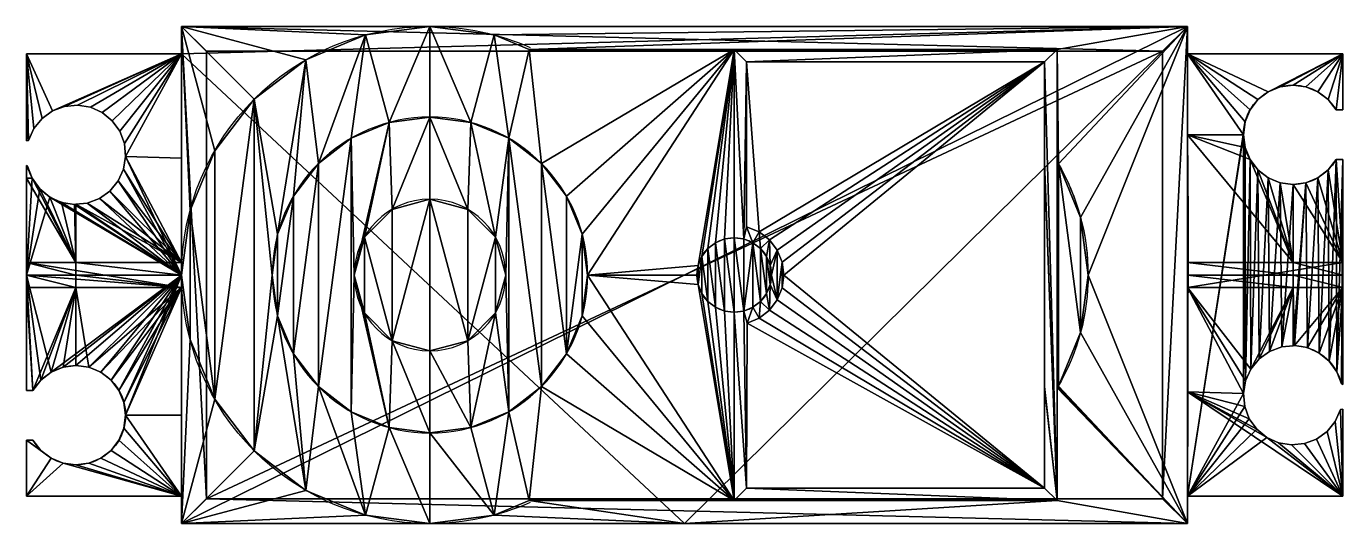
# Model space of a CAD drawing. Extents: x 14.6 to 67.6, y 90.1 to 110.1.
import ezdxf

# ---------------------------------------------------------------- set-up
doc = ezdxf.new("R2010")
doc.units = 0
doc.layers.get('0').update_dxf_attribs({"color": 13, "linetype": 'CONTINUOUS'})

# ---------------------------------------------------------------- blocks, each defined once
blk = doc.blocks.new('GROUP_1')
for p, q in [((6.25, 20, 23.65), (6.25, 0, 23.65)), ((6.25, 20, 23.65), (46.75, 20, 23.65)), ((46.75, 0, 23.65), (46.75, 20, 23.65)), ((6.25, 18.9, 44.15), (0, 18.9, 44.15)), ((6.25, 18.9, 45.95), (0, 18.9, 45.95)), ((0, 15.9, 45.95), (0, 18.9, 45.95)), ((0, 18.9, 45.95), (0, 18.9, 44.15)), ((0, 15.4, 44.15), (0, 18.9, 44.15)), ((6.25, 18.9, 45.95), (6.25, 18.9, 44.15)), ((6.25, 14.7, 45.95), (6.25, 18.9, 45.95)), ((28.5, 19.074, 54.55), (28.5, 11.5, 54.55)), ((29, 18.574, 54.55), (29, 11.938, 54.55)), ((0.631, 16.295, 44.15), (1.055, 16.599, 44.15)), ((0.631, 16.295, 45.95), (1.055, 16.599, 45.95)), ((1.055, 16.599, 44.15), (1.543, 16.783, 44.15)), ((1.055, 16.599, 45.95), (1.543, 16.783, 45.95)), ((1.055, 16.599, 45.95), (1.055, 16.599, 44.15)), ((1.543, 16.783, 44.15), (2.063, 16.835, 44.15)), ((1.543, 16.783, 45.95), (2.063, 16.835, 45.95)), ((1.543, 16.783, 45.95), (1.543, 16.783, 44.15)), ((2.063, 16.835, 44.15), (2.578, 16.75, 44.15)), ((2.063, 16.835, 45.95), (2.063, 16.835, 44.15)), ((2.063, 16.835, 45.95), (2.578, 16.75, 45.95)), ((2.578, 16.75, 44.15), (3.054, 16.535, 44.15)), ((2.578, 16.75, 45.95), (3.054, 16.535, 45.95)), ((2.578, 16.75, 45.95), (2.578, 16.75, 44.15)), ((3.054, 16.535, 44.15), (3.458, 16.204, 44.15)), ((3.054, 16.535, 45.95), (3.054, 16.535, 44.15)), ((3.054, 16.535, 45.95), (3.458, 16.204, 45.95)), ((0, 15.4, 45.95), (0, 15.9, 45.95)), ((0.3, 15.891, 44.15), (0.631, 16.295, 44.15)), ((0.3, 15.891, 45.95), (0.631, 16.295, 45.95)), ((0.631, 16.295, 45.95), (0.631, 16.295, 44.15)), ((3.458, 16.204, 44.15), (3.762, 15.78, 44.15)), ((3.458, 16.204, 45.95), (3.762, 15.78, 45.95)), ((3.458, 16.204, 45.95), (3.458, 16.204, 44.15)), ((0, 15.4, 44.15), (0.085, 15.415, 44.15)), ((0, 15.4, 45.95), (0.085, 15.415, 45.95)), ((0, 15.4, 45.95), (0, 15.4, 44.15)), ((0.085, 15.415, 44.15), (0.3, 15.891, 44.15)), ((0.085, 15.415, 45.95), (0.3, 15.891, 45.95)), ((0.085, 15.415, 45.95), (0.085, 15.415, 44.15)), ((0.3, 15.891, 45.95), (0.3, 15.891, 44.15)), ((3.762, 15.78, 45.95), (3.946, 15.292, 45.95)), ((3.762, 15.78, 45.95), (3.762, 15.78, 44.15)), ((3.762, 15.78, 44.15), (3.946, 15.292, 44.15)), ((3.946, 15.292, 45.95), (3.998, 14.772, 45.95)), ((3.946, 15.292, 45.95), (3.946, 15.292, 44.15)), ((3.946, 15.292, 44.15), (3.998, 14.772, 44.15)), ((0, 14.4, 45.95), (0.052, 14.38, 45.95)), ((0, 13.9, 45.95), (0, 14.4, 45.95)), ((0, 14.4, 44.15), (0.052, 14.38, 44.15)), ((0, 14.4, 45.95), (0, 14.4, 44.15)), ((0, 10, 44.15), (0, 14.4, 44.15)), ((0.052, 14.38, 45.95), (0.052, 14.38, 44.15)), ((3.998, 14.772, 45.95), (3.913, 14.257, 45.95)), ((3.998, 14.772, 44.15), (3.913, 14.257, 44.15)), ((3.998, 14.772, 45.95), (6.25, 14.7, 45.95)), ((3.998, 14.772, 45.95), (3.998, 14.772, 44.15)), ((6.25, 10.5, 45.95), (6.25, 14.7, 45.95)), ((41, 5.511, 54.55), (41, 14.5, 54.55)), ((41.5, 5.511, 54.55), (41.5, 14.5, 54.55)), ((0, 10.5, 45.95), (0, 13.9, 45.95)), ((0.236, 13.892, 45.95), (0.236, 13.892, 44.15)), ((3.698, 13.781, 45.95), (3.367, 13.377, 45.95)), ((3.698, 13.781, 44.15), (3.367, 13.377, 44.15)), ((3.913, 14.257, 45.95), (3.698, 13.781, 45.95)), ((3.913, 14.257, 44.15), (3.698, 13.781, 44.15)), ((3.698, 13.781, 45.95), (3.698, 13.781, 44.15)), ((3.913, 14.257, 45.95), (3.913, 14.257, 44.15)), ((0.54, 13.468, 45.95), (0.54, 13.468, 44.15)), ((3.367, 13.377, 45.95), (2.943, 13.073, 45.95)), ((3.367, 13.377, 44.15), (2.943, 13.073, 44.15)), ((3.367, 13.377, 45.95), (3.367, 13.377, 44.15)), ((0.944, 13.137, 45.95), (0.944, 13.137, 44.15)), ((1.42, 12.922, 45.95), (1.42, 12.922, 44.15)), ((1.935, 12.837, 45.95), (1.935, 12.837, 44.15)), ((2.455, 12.889, 45.95), (1.999, 12.843, 45.95)), ((2.455, 12.889, 44.15), (1.999, 12.843, 44.15)), ((1.999, 12.843, 45.95), (1.999, 10.5, 45.95)), ((1.999, 12.843, 45.95), (1.999, 12.843, 44.15)), ((2.943, 13.073, 45.95), (2.455, 12.889, 45.95)), ((2.943, 13.073, 44.15), (2.455, 12.889, 44.15)), ((2.455, 12.889, 45.95), (2.455, 12.889, 44.15)), ((2.943, 13.073, 45.95), (2.943, 13.073, 44.15)), ((28.5, 11.5, 54.55), (28.5, 8.5, 54.55)), ((0, 10, 45.95), (0, 10.5, 45.95)), ((1.999, 10.5, 45.95), (0, 10.5, 45.95)), ((6.25, 10.5, 46.95), (0, 10.5, 45.95)), ((6.25, 10.5, 45.95), (1.999, 10.5, 45.95)), ((1.999, 10.5, 45.95), (1.999, 10, 45.95)), ((6.25, 10.5, 46.95), (6.25, 10, 46.95)), ((6.25, 10, 45.95), (6.25, 10.5, 45.95)), ((6.25, 10.5, 45.95), (6.25, 10.5, 46.95)), ((0, 10, 44.15), (6.25, 10, 44.15)), ((0, 9.5, 45.95), (0, 10, 45.95)), ((0, 5.36, 44.15), (0, 10, 44.15)), ((0, 10, 45.95), (0, 10, 44.15)), ((1.999, 10, 45.95), (0, 10, 45.95)), ((1.999, 10, 45.95), (1.999, 9.5, 45.95)), ((6.25, 10, 45.95), (1.999, 10, 45.95)), ((6.25, 10, 46.95), (6.25, 9.5, 46.95)), ((6.25, 9.5, 45.95), (6.25, 10, 45.95)), ((16.25, 10, 60), (16.25, 10, 66.849)), ((16.25, 10, 60), (16.25, 10, 53.25)), ((16.25, 10, 53.25), (16.25, 10)), ((6.25, 9.5, 46.95), (0, 9.5, 45.95)), ((1.999, 9.5, 45.95), (0, 9.5, 45.95)), ((0, 5.36, 45.95), (0, 9.5, 45.95)), ((1.999, 9.5, 45.95), (1.999, 6.359, 45.95)), ((6.25, 9.5, 45.95), (1.999, 9.5, 45.95)), ((6.25, 9.5, 45.95), (6.25, 9.5, 46.95)), ((6.25, 4.36, 45.95), (6.25, 9.5, 45.95)), ((28.5, 8.5, 54.55), (28.5, 0.926, 54.55)), ((29.019, 8.064, 54.55), (29, 1.426, 54.55)), ((0.999, 6.091, 45.95), (0.999, 6.091, 44.15)), ((1.482, 6.291, 45.95), (1.482, 6.291, 44.15)), ((1.999, 6.359, 45.95), (1.999, 6.359, 44.15)), ((2.516, 6.291, 45.95), (2.516, 6.291, 44.15)), ((2.998, 6.091, 45.95), (2.998, 6.091, 44.15)), ((0, 5.36, 45.95), (0.268, 5.359, 45.95)), ((0, 5.36, 45.95), (0, 5.36, 44.15)), ((0, 5.36, 44.15), (0.268, 5.359, 44.15)), ((0.268, 5.359, 45.95), (0.268, 5.359, 44.15)), ((0.585, 5.773, 45.95), (0.585, 5.773, 44.15)), ((3.412, 5.773, 45.95), (3.412, 5.773, 44.15)), ((3.73, 5.359, 45.95), (3.73, 5.359, 44.15)), ((41, 5.464, 54.55), (41, 5.511, 54.55)), ((41.5, 5.464, 54.55), (41.5, 5.511, 54.55)), ((3.93, 4.877, 45.95), (3.93, 4.877, 44.15)), ((3.998, 4.36, 45.95), (3.998, 4.36, 44.15)), ((3.998, 4.36, 45.95), (6.25, 4.36, 45.95)), ((6.25, 1.1, 45.95), (6.25, 4.36, 45.95)), ((3.93, 3.842, 45.95), (3.93, 3.842, 44.15)), ((0, 3.36, 44.15), (0.268, 3.36, 44.15)), ((0, 1.1, 44.15), (0, 3.36, 44.15)), ((0, 3.36, 45.95), (0, 3.36, 44.15)), ((0, 3.36, 45.95), (0.268, 3.36, 45.95)), ((0, 1.1, 45.95), (0, 3.36, 45.95)), ((0.268, 3.36, 45.95), (0.268, 3.36, 44.15)), ((3.73, 3.36, 45.95), (3.73, 3.36, 44.15)), ((0.585, 2.946, 45.95), (0.585, 2.946, 44.15)), ((3.412, 2.946, 45.95), (3.412, 2.946, 44.15)), ((0.999, 2.629, 45.95), (0.999, 2.629, 44.15)), ((1.482, 2.429, 45.95), (1.482, 2.429, 44.15)), ((1.999, 2.361, 45.95), (1.999, 2.361, 44.15)), ((2.516, 2.429, 45.95), (2.516, 2.429, 44.15)), ((2.998, 2.629, 45.95), (2.998, 2.629, 44.15)), ((6.25, 1.1, 44.15), (0, 1.1, 44.15)), ((6.25, 1.1, 45.95), (0, 1.1, 45.95)), ((0, 1.1, 45.95), (0, 1.1, 44.15)), ((6.25, 1.1, 45.95), (6.25, 1.1, 44.15)), ((6.25, 0, 23.65), (26.5, 0, 23.65)), ((26.5, 0, 44.15), (6.25, 0, 44.15)), ((26.5, 0, 44.15), (26.5, 0, 23.65)), ((46.75, 0, 44.15), (26.5, 0, 44.15)), ((26.5, 0, 23.65), (46.75, 0, 23.65)), ((26.5, 0, 23.65), (26.5, 0, 18.65)), ((26.5, 0, 44.15), (26.5, 0, 53.25))]:
    blk.add_line(p, q)
at = {"color": 250}
for p, q in [((6.25, 20, 44.15), (6.25, 20, 53.25)), ((6.25, 20, 18.65), (6.25, 20, 23.65)), ((46.75, 20, 18.65), (6.25, 20, 18.65)), ((6.25, 20, 18.65), (7.25, 19, 17.15)), ((6.25, 20, 44.15), (6.25, 18.9, 44.15)), ((46.75, 20, 44.15), (6.25, 20, 44.15)), ((6.25, 20, 53.25), (16.25, 20, 53.25)), ((6.25, 10, 53.25), (6.25, 20, 53.25)), ((6.25, 20, 23.65), (6.25, 20, 44.15)), ((6.25, 0, 18.65), (6.25, 20, 18.65)), ((13.662, 19.659, 53.25), (13.662, 19.659, 54.55)), ((16.25, 20, 53.25), (46.75, 20, 53.25)), ((16.25, 20, 53.25), (16.25, 20, 54.55)), ((18.838, 19.659, 53.25), (18.838, 19.659, 54.55)), ((45.75, 19, 17.15), (46.75, 20, 18.65)), ((46.75, 20, 20.15), (46.75, 20, 23.65)), ((46.75, 20, 18.65), (46.75, 20, 20.15)), ((46.75, 20, 53.25), (46.75, 12.402, 53.25)), ((46.75, 20, 44.15), (46.75, 18.9, 44.15)), ((46.75, 20, 23.65), (46.75, 20, 44.15)), ((46.75, 20, 18.65), (46.75, 0, 18.65)), ((46.75, 20, 44.15), (46.75, 20, 47.75)), ((46.75, 20, 47.75), (46.75, 20, 53.25)), ((6.25, 18.9, 44.15), (6.25, 10, 44.15)), ((7.25, 19, 17.15), (45.75, 19, 17.15)), ((7.25, 1, 17.15), (7.25, 19, 17.15)), ((11.25, 18.66, 53.25), (11.25, 18.66, 54.55)), ((20.25, 19.074, 54.55), (28.5, 19.074, 54.55)), ((20.25, 19.074, 53.25), (41.5, 19.074, 53.25)), ((20.25, 19.074, 53.25), (20.25, 19.074, 54.55)), ((28.5, 19.074, 54.55), (41.5, 19.074, 54.55)), ((41, 18.574, 54.55), (29, 18.574, 54.55)), ((41, 14.536, 54.55), (41, 18.574, 54.55)), ((41.5, 14.536, 53.25), (41.5, 19.074, 53.25)), ((41.5, 14.536, 54.55), (41.5, 19.074, 54.55)), ((41.5, 19.074, 53.25), (41.5, 19.074, 54.55)), ((45.75, 19, 17.15), (45.75, 1, 17.15)), ((46.75, 18.9, 45.95), (53, 18.9, 45.95)), ((46.75, 18.9, 45.95), (46.75, 15.64, 45.95)), ((46.75, 18.9, 44.15), (53, 18.9, 44.15)), ((46.75, 18.9, 44.15), (46.75, 1.1, 44.15)), ((46.75, 18.9, 45.95), (46.75, 18.9, 44.15)), ((53, 18.9, 44.15), (53, 16.64, 44.15)), ((53, 18.9, 45.95), (53, 16.64, 45.95)), ((53, 18.9, 45.95), (53, 18.9, 44.15)), ((50.484, 17.571, 45.95), (50.484, 17.571, 44.15)), ((51.001, 17.639, 45.95), (51.001, 17.639, 44.15)), ((51.518, 17.571, 45.95), (51.518, 17.571, 44.15)), ((9.179, 17.071, 53.25), (9.179, 17.071, 54.55)), ((49.588, 17.054, 45.95), (49.588, 17.054, 44.15)), ((50.002, 17.371, 45.95), (50.002, 17.371, 44.15)), ((52.001, 17.371, 45.95), (52.001, 17.371, 44.15)), ((52.415, 17.054, 45.95), (52.415, 17.054, 44.15)), ((49.27, 16.64, 45.95), (49.27, 16.64, 44.15)), ((53, 16.64, 44.15), (52.732, 16.64, 44.15)), ((53, 16.64, 45.95), (52.732, 16.64, 45.95)), ((52.732, 16.64, 45.95), (52.732, 16.64, 44.15)), ((53, 16.64, 45.95), (53, 16.64, 44.15)), ((14.606, 16.134, 54.55), (14.606, 16.134, 56.55)), ((16.25, 16.35, 54.55), (16.25, 16.35, 56.55)), ((17.894, 16.134, 54.55), (17.894, 16.134, 56.55)), ((49.07, 16.158, 45.95), (49.07, 16.158, 44.15)), ((13.075, 15.499, 54.55), (13.075, 15.499, 56.55)), ((19.425, 15.499, 54.55), (19.425, 15.499, 56.55)), ((46.75, 15.64, 45.95), (46.75, 10.5, 45.95)), ((49.002, 15.64, 45.95), (46.75, 15.64, 45.95)), ((49.002, 15.64, 45.95), (49.002, 15.64, 44.15)), ((7.59, 15, 53.25), (7.59, 15, 54.55)), ((49.07, 15.123, 45.95), (49.07, 15.123, 44.15)), ((11.76, 14.49, 54.55), (11.76, 14.49, 56.55)), ((20.74, 14.49, 54.55), (20.74, 14.49, 56.55)), ((41.5, 14.536, 53.25), (41.5, 14.536, 54.55)), ((41.5, 14.5, 53.25), (41.5, 14.5, 54.55)), ((41.553, 14.466, 53.25), (41.553, 14.466, 54.55)), ((49.27, 14.641, 45.95), (49.27, 14.641, 44.15)), ((53, 14.64, 45.95), (52.732, 14.641, 45.95)), ((53, 14.64, 44.15), (52.732, 14.641, 44.15)), ((52.732, 14.641, 45.95), (52.732, 14.641, 44.15)), ((53, 14.64, 44.15), (53, 10, 44.15)), ((53, 14.64, 45.95), (53, 14.64, 44.15)), ((53, 14.64, 45.95), (53, 10.5, 45.95)), ((49.588, 14.227, 45.95), (49.588, 14.227, 44.15)), ((50.002, 13.909, 45.95), (50.002, 13.909, 44.15)), ((52.001, 13.909, 45.95), (52.001, 13.909, 44.15)), ((52.415, 14.227, 45.95), (52.415, 14.227, 44.15)), ((50.484, 13.709, 45.95), (50.484, 13.709, 44.15)), ((51.001, 13.641, 45.95), (51.001, 13.641, 44.15)), ((51.001, 10.5, 45.95), (51.001, 13.641, 45.95)), ((51.518, 13.709, 45.95), (51.518, 13.709, 44.15)), ((10.751, 13.175, 54.55), (10.751, 13.175, 56.55)), ((16.25, 13.05, 56.55), (16.25, 13.05, 60)), ((21.749, 13.175, 54.55), (21.749, 13.175, 56.55)), ((6.591, 12.588, 53.25), (6.591, 12.588, 54.55)), ((14.725, 12.641, 56.55), (14.725, 12.641, 60)), ((17.775, 12.641, 56.55), (17.775, 12.641, 60)), ((42.446, 12.312, 53.25), (42.446, 12.312, 54.55)), ((46.773, 12.372, 53.25), (46.75, 0, 53.25)), ((10.116, 11.644, 54.55), (10.116, 11.644, 56.55)), ((13.609, 11.525, 56.55), (13.609, 11.525, 60)), ((18.891, 11.525, 56.55), (18.891, 11.525, 60)), ((22.384, 11.644, 54.55), (22.384, 11.644, 56.55)), ((46.75, 10.5, 45.95), (46.75, 10.5, 46.95)), ((46.75, 10.5, 46.95), (53, 10.5, 45.95)), ((46.75, 10.5, 45.95), (46.75, 10, 45.95)), ((46.75, 9.5, 46.95), (46.75, 10.5, 46.95)), ((46.75, 10.5, 45.95), (51.001, 10.5, 45.95)), ((51.001, 10, 45.95), (51.001, 10.5, 45.95)), ((51.001, 10.5, 45.95), (53, 10.5, 45.95)), ((53, 10.5, 45.95), (53, 10, 45.95)), ((6.25, 10, 44.15), (6.25, 1.1, 44.15)), ((6.25, 10, 53.25), (6.25, 10, 54.55)), ((6.25, 10, 44.15), (6.25, 10, 45.95)), ((6.25, 10, 46.95), (6.25, 10, 53.25)), ((6.25, 10, 45.95), (6.25, 10, 46.95)), ((6.25, 0, 53.25), (6.25, 10, 53.25)), ((9.9, 10, 54.55), (9.9, 10, 56.55)), ((13.2, 10, 56.55), (13.2, 10, 60)), ((19.3, 10, 56.55), (19.3, 10, 60)), ((22.6, 10, 54.55), (22.6, 10, 56.55)), ((42.75, 10, 53.25), (42.75, 10, 54.55)), ((46.75, 10, 45.95), (46.75, 9.5, 45.95)), ((46.75, 10, 45.95), (51.001, 10, 45.95)), ((51.001, 10, 45.95), (53, 10, 45.95)), ((51.001, 9.5, 45.95), (51.001, 10, 45.95)), ((53, 10, 45.95), (53, 9.5, 45.95)), ((53, 10, 44.15), (53, 5.6, 44.15)), ((53, 10, 45.95), (53, 10, 44.15)), ((46.75, 9.5, 45.95), (51.001, 9.5, 45.95)), ((46.75, 9.5, 45.95), (46.75, 5.3, 45.95)), ((46.75, 9.5, 45.95), (46.75, 9.5, 46.95)), ((46.75, 9.5, 46.95), (53, 9.5, 45.95)), ((51.001, 9.5, 45.95), (53, 9.5, 45.95)), ((51.001, 7.157, 45.95), (51.001, 9.5, 45.95)), ((53, 9.5, 45.95), (53, 6.1, 45.95)), ((10.116, 8.356, 54.55), (10.116, 8.356, 56.55)), ((13.609, 8.475, 56.55), (13.609, 8.475, 60)), ((18.891, 8.475, 56.55), (18.891, 8.475, 60)), ((22.384, 8.356, 54.55), (22.384, 8.356, 56.55)), ((42.446, 7.688, 53.25), (42.446, 7.688, 54.55)), ((6.591, 7.412, 53.25), (6.591, 7.412, 54.55)), ((14.725, 7.359, 56.55), (14.725, 7.359, 60)), ((16.25, 6.95, 56.55), (16.25, 6.95, 60)), ((17.775, 7.359, 56.55), (17.775, 7.359, 60)), ((49.633, 6.623, 45.95), (50.057, 6.927, 45.95)), ((49.633, 6.623, 44.15), (50.057, 6.927, 44.15)), ((50.057, 6.927, 45.95), (50.545, 7.111, 45.95)), ((50.057, 6.927, 44.15), (50.545, 7.111, 44.15)), ((50.057, 6.927, 45.95), (50.057, 6.927, 44.15)), ((50.545, 7.111, 45.95), (51.001, 7.157, 45.95)), ((50.545, 7.111, 44.15), (51.001, 7.157, 44.15)), ((50.545, 7.111, 45.95), (50.545, 7.111, 44.15)), ((51.001, 7.157, 45.95), (51.001, 7.157, 44.15)), ((51.065, 7.163, 45.95), (51.065, 7.163, 44.15)), ((51.58, 7.078, 45.95), (51.58, 7.078, 44.15)), ((10.751, 6.825, 54.55), (10.751, 6.825, 56.55)), ((21.749, 6.825, 54.55), (21.749, 6.825, 56.55)), ((49.302, 6.219, 45.95), (49.633, 6.623, 45.95)), ((49.302, 6.219, 44.15), (49.633, 6.623, 44.15)), ((49.633, 6.623, 45.95), (49.633, 6.623, 44.15)), ((52.056, 6.863, 45.95), (52.056, 6.863, 44.15)), ((52.46, 6.532, 45.95), (52.46, 6.532, 44.15)), ((49.087, 5.743, 45.95), (49.302, 6.219, 45.95)), ((49.087, 5.743, 44.15), (49.302, 6.219, 44.15)), ((49.302, 6.219, 45.95), (49.302, 6.219, 44.15)), ((52.764, 6.108, 45.95), (52.764, 6.108, 44.15)), ((53, 6.1, 45.95), (53, 5.6, 45.95)), ((11.76, 5.51, 54.55), (11.76, 5.51, 56.55)), ((20.74, 5.51, 54.55), (20.74, 5.51, 56.55)), ((41, 1.426, 54.55), (41, 5.464, 54.55)), ((41.5, 5.511, 53.25), (41.5, 5.464, 53.25)), ((41.5, 5.511, 53.25), (41.5, 5.511, 54.55)), ((41.5, 5.464, 53.25), (41.5, 5.464, 54.55)), ((41.5, 5.464, 54.55), (41.5, 0.926, 54.55)), ((41.5, 5.464, 53.25), (41.5, 0.926, 53.25)), ((41.527, 5.5, 53.25), (41.527, 5.5, 54.55)), ((41.553, 5.534, 53.25), (41.553, 5.534, 54.55)), ((49.002, 5.228, 44.15), (49.087, 5.743, 44.15)), ((49.002, 5.228, 45.95), (49.087, 5.743, 45.95)), ((49.087, 5.743, 45.95), (49.087, 5.743, 44.15)), ((52.948, 5.62, 45.95), (52.948, 5.62, 44.15)), ((53, 5.6, 45.95), (52.948, 5.62, 45.95)), ((53, 5.6, 44.15), (52.948, 5.62, 44.15)), ((53, 5.6, 45.95), (53, 5.6, 44.15)), ((7.59, 5, 53.25), (7.59, 5, 54.55)), ((46.75, 5.3, 45.95), (46.75, 1.1, 45.95)), ((49.002, 5.228, 45.95), (46.75, 5.3, 45.95)), ((49.054, 4.708, 44.15), (49.002, 5.228, 44.15)), ((49.054, 4.708, 45.95), (49.002, 5.228, 45.95)), ((49.002, 5.228, 45.95), (49.002, 5.228, 44.15)), ((13.075, 4.501, 54.55), (13.075, 4.501, 56.55)), ((19.425, 4.501, 54.55), (19.425, 4.501, 56.55)), ((49.238, 4.22, 44.15), (49.054, 4.708, 44.15)), ((49.054, 4.708, 45.95), (49.054, 4.708, 44.15)), ((49.238, 4.22, 45.95), (49.054, 4.708, 45.95)), ((52.915, 4.585, 44.15), (52.7, 4.109, 44.15)), ((52.915, 4.585, 45.95), (52.7, 4.109, 45.95)), ((53, 4.6, 44.15), (52.915, 4.585, 44.15)), ((53, 4.6, 45.95), (52.915, 4.585, 45.95)), ((52.915, 4.585, 45.95), (52.915, 4.585, 44.15)), ((53, 4.6, 44.15), (53, 1.1, 44.15)), ((53, 4.6, 45.95), (53, 4.6, 44.15)), ((53, 4.6, 45.95), (53, 4.1, 45.95)), ((14.606, 3.866, 54.55), (14.606, 3.866, 56.55)), ((17.894, 3.866, 54.55), (17.894, 3.866, 56.55)), ((49.542, 3.796, 44.15), (49.238, 4.22, 44.15)), ((49.542, 3.796, 45.95), (49.238, 4.22, 45.95)), ((49.238, 4.22, 45.95), (49.238, 4.22, 44.15)), ((49.946, 3.465, 44.15), (49.542, 3.796, 44.15)), ((49.946, 3.465, 45.95), (49.542, 3.796, 45.95)), ((49.542, 3.796, 45.95), (49.542, 3.796, 44.15)), ((52.7, 4.109, 44.15), (52.369, 3.705, 44.15)), ((52.7, 4.109, 45.95), (52.369, 3.705, 45.95)), ((52.7, 4.109, 45.95), (52.7, 4.109, 44.15)), ((53, 4.1, 45.95), (53, 1.1, 45.95)), ((16.25, 3.65, 54.55), (16.25, 3.65, 56.55)), ((50.422, 3.25, 44.15), (49.946, 3.465, 44.15)), ((49.946, 3.465, 45.95), (49.946, 3.465, 44.15)), ((50.422, 3.25, 45.95), (49.946, 3.465, 45.95)), ((50.937, 3.165, 44.15), (50.422, 3.25, 44.15)), ((50.422, 3.25, 45.95), (50.422, 3.25, 44.15)), ((50.937, 3.165, 45.95), (50.422, 3.25, 45.95)), ((51.457, 3.217, 44.15), (50.937, 3.165, 44.15)), ((51.457, 3.217, 45.95), (50.937, 3.165, 45.95)), ((51.945, 3.401, 44.15), (51.457, 3.217, 44.15)), ((51.945, 3.401, 45.95), (51.457, 3.217, 45.95)), ((51.457, 3.217, 45.95), (51.457, 3.217, 44.15)), ((52.369, 3.705, 44.15), (51.945, 3.401, 44.15)), ((52.369, 3.705, 45.95), (51.945, 3.401, 45.95)), ((51.945, 3.401, 45.95), (51.945, 3.401, 44.15)), ((52.369, 3.705, 45.95), (52.369, 3.705, 44.15)), ((9.179, 2.929, 53.25), (9.179, 2.929, 54.55)), ((50.937, 3.165, 45.95), (50.937, 3.165, 44.15)), ((6.25, 1.1, 44.15), (6.25, 0, 44.15)), ((11.25, 1.34, 53.25), (11.25, 1.34, 54.55)), ((29, 1.426, 54.55), (41, 1.426, 54.55)), ((46.75, 1.1, 45.95), (46.75, 1.1, 44.15)), ((46.75, 1.1, 44.15), (46.75, 0, 44.15)), ((46.75, 1.1, 44.15), (53, 1.1, 44.15)), ((46.75, 1.1, 45.95), (53, 1.1, 45.95)), ((53, 1.1, 45.95), (53, 1.1, 44.15)), ((6.25, 0, 18.65), (7.25, 1, 17.15)), ((45.75, 1, 17.15), (7.25, 1, 17.15)), ((20.25, 0.926, 54.55), (28.5, 0.926, 54.55)), ((20.25, 0.926, 53.25), (20.25, 0.926, 54.55)), ((20.25, 0.926, 53.25), (41.5, 0.926, 53.25)), ((28.5, 0.926, 54.55), (41.5, 0.926, 54.55)), ((41.5, 0.926, 53.25), (41.5, 0.926, 54.55)), ((45.75, 1, 17.15), (46.75, 0, 18.65)), ((6.25, 0, 23.65), (6.25, 0, 44.15)), ((26.5, 0, 18.65), (6.25, 0, 18.65)), ((6.25, 0, 18.65), (6.25, 0, 23.65)), ((6.25, 0, 44.15), (6.25, 0, 53.25)), ((16.25, 0, 53.25), (6.25, 0, 53.25)), ((13.662, 0.341, 53.25), (13.662, 0.341, 54.55)), ((16.25, 0, 53.25), (16.25, 0, 54.55)), ((26.5, 0, 53.25), (16.25, 0, 53.25)), ((18.838, 0.341, 53.25), (18.838, 0.341, 54.55)), ((46.75, 0, 18.65), (26.5, 0, 18.65)), ((46.75, 0, 53.25), (26.5, 0, 53.25)), ((46.75, 0, 18.65), (46.75, 0, 23.65)), ((46.75, 0, 23.65), (46.75, 0, 44.15)), ((46.75, 0, 44.15), (46.75, 0, 53.25))]:
    blk.add_line(p, q, dxfattribs=at)
blk.add_polyline3d([(41, 14.5, 54.55), (41, 14.536, 54.55)], dxfattribs=at)
blk.add_polyline3d([(29, 11.938, 54.55), (29.502, 11.736, 54.55), (29.917, 11.417, 54.55), (30.236, 11.002, 54.55), (30.436, 10.519, 54.55), (30.504, 10, 54.55), (30.436, 9.481, 54.55), (30.236, 8.998, 54.55), (29.917, 8.583, 54.55), (29.502, 8.264, 54.55), (29.019, 8.064, 54.55)])
at = {"color": 250, "extrusion": (2.3066e-32, 3.99515e-32, -1)}
blk.add_circle((-16.25, 10, -54.55), 6.35, dxfattribs=at)
at = {"color": 250, "extrusion": (2.3066e-32, 0, -1)}
blk.add_circle((-16.25, 10, -56.55), 6.35, dxfattribs=at)
at = {"color": 31, "extrusion": (-1.70793e-31, -2.95823e-31, -1)}
blk.add_circle((-16.25, 10, -56.55), 3.05, dxfattribs=at)
at = {"color": 31, "extrusion": (-1.70793e-31, 0, -1)}
blk.add_circle((-16.25, 10, -60), 3.05, dxfattribs=at)
at = {"color": 250, "extrusion": (0, 0, -1)}
for centre, radius, start, end in [((-16.25, 10, -54.55), 10, 0, 90), ((-16.25, 10, -53.25), 10, 0, 90), ((-16.25, 10, -54.55), 10, 90, 113.7878), ((-16.25, 10, -53.25), 10, 90, 113.7878), ((-51.001, 15.64, -45.95), 1.999, 0, 150), ((-51.001, 15.64, -44.15), 1.999, 0, 150), ((-51.001, 15.64, -45.95), 1.999, 270, 0), ((-51.001, 15.64, -44.15), 1.999, 270, 0), ((-33.818, 10, -54.55), 8.932, 149.4428, 149.6404), ((-33.818, 10, -53.25), 8.932, 149.4428, 210.2699), ((-33.818, 10, -54.55), 8.932, 149.6404, 210.2699), ((-51.001, 15.64, -45.95), 1.999, 210, 270), ((-51.001, 15.64, -44.15), 1.999, 210, 270), ((-42.75, 10, -53.25), 4.67, 149.0185, 149.4759), ((-16.25, 10, -54.55), 10, 270, 0), ((-16.25, 10, -53.25), 10, 270, 0), ((-51.001, 5.164, -45.95), 2, 90, 166.8328), ((-51.001, 5.164, -44.15), 2, 90, 166.8328), ((-42.75, 10, -54.55), 4.67, 285.1994, 285.5609), ((-42.75, 10, -53.25), 4.67, 285.1994, 285.5609), ((-33.818, 10, -53.25), 8.932, 210.2699, 210.5572), ((-16.25, 10, -54.55), 10, 246.2122, 270), ((-16.25, 10, -53.25), 10, 246.2122, 270)]:
    blk.add_arc(centre, radius, start, end, dxfattribs=at)
at = {"extrusion": (0, 0, -1)}
for centre, radius, start, end in [((-1.999, 14.836, -45.95), 2, 270, 346.8328), ((-1.999, 14.836, -44.15), 2, 270, 346.8328), ((-28.5, 10, -54.55), 1.5, 270, 90), ((-28.5, 10, -54.55), 1.5, 90, 270), ((-1.999, 4.36, -45.95), 1.999, 30, 90), ((-1.999, 4.36, -44.15), 1.999, 30, 90), ((-1.999, 4.36, -44.15), 1.999, 90, 180), ((-1.999, 4.36, -45.95), 1.999, 90, 180), ((-1.999, 4.36, -44.15), 1.999, 180, 330), ((-1.999, 4.36, -45.95), 1.999, 180, 330)]:
    blk.add_arc(centre, radius, start, end, dxfattribs=at)
at = {"color": 250}
mesh = blk.add_polyface(dxfattribs=at)
corners = [(9.179, 2.929, 54.55), (10.116, 8.356, 54.55), (9.9, 10, 54.55), (11.25, 1.34, 54.55), (10.751, 6.825, 54.55), (11.76, 5.51, 54.55), (13.662, 0.341, 54.55), (13.075, 4.501, 54.55), (14.606, 3.866, 54.55), (16.25, 0, 54.55), (16.25, 3.65, 54.55), (18.838, 0.341, 54.55), (17.894, 3.866, 54.55), (19.425, 4.501, 54.55), (20.25, 0.926, 54.55), (20.74, 5.51, 54.55), (28.5, 0.926, 54.55), (21.749, 6.825, 54.55), (22.384, 8.356, 54.55), (22.6, 10, 54.55), (27.051, 9.612, 54.55), (27, 10, 54.55), (27.201, 9.25, 54.55), (27.439, 8.939, 54.55), (27.75, 8.701, 54.55), (28.112, 8.551, 54.55), (28.5, 8.5, 54.55), (6.591, 7.412, 54.55), (6.591, 12.588, 54.55), (6.25, 10, 54.55), (7.59, 5, 54.55), (7.59, 15, 54.55), (9.179, 17.071, 54.55), (10.116, 11.644, 54.55), (11.25, 18.66, 54.55), (10.751, 13.175, 54.55), (11.76, 14.49, 54.55), (13.662, 19.659, 54.55), (13.075, 15.499, 54.55), (14.606, 16.134, 54.55), (16.25, 20, 54.55), (16.25, 16.35, 54.55), (17.894, 16.134, 54.55), (18.838, 19.659, 54.55), (19.425, 15.499, 54.55), (20.25, 19.074, 54.55), (20.74, 14.49, 54.55), (28.5, 19.074, 54.55), (21.749, 13.175, 54.55), (22.384, 11.644, 54.55), (27.051, 10.388, 54.55), (27.201, 10.75, 54.55), (27.439, 11.061, 54.55), (27.75, 11.299, 54.55), (28.112, 11.449, 54.55), (28.5, 11.5, 54.55)]
mesh.append_faces([[corners[k] for k in face] for face in [(25, 16, 26), (27, 28, 29), (47, 54, 55)]], dxfattribs={"vtx0": -1, "color": 250})
mesh.append_faces([[corners[k] for k in face] for face in [(1, 3, 4), (4, 3, 5), (5, 6, 7), (7, 6, 8), (8, 9, 10), (10, 11, 12), (12, 11, 13), (13, 14, 15), (15, 16, 17), (17, 16, 18), (18, 16, 19), (20, 16, 22), (22, 16, 23), (23, 16, 24), (24, 16, 25), (28, 30, 31), (31, 30, 32), (32, 33, 34), (34, 36, 37), (37, 39, 40), (40, 42, 43), (43, 44, 45), (45, 46, 47), (50, 19, 21)]], dxfattribs={"vtx0": -1, "vtx1": -1, "color": 250})
mesh.append_faces([[corners[k] for k in face] for face in [(19, 16, 20), (32, 0, 2), (47, 19, 50)]], dxfattribs={"vtx0": -1, "vtx1": -1, "vtx2": -1, "color": 250})
mesh.append_faces([[corners[k] for k in face] for face in [(0, 1, 2), (1, 0, 3), (5, 3, 6), (8, 6, 9), (10, 9, 11), (13, 11, 14), (15, 14, 16), (19, 20, 21), (28, 27, 30), (32, 30, 0), (32, 2, 33), (34, 33, 35), (34, 35, 36), (37, 36, 38), (37, 38, 39), (40, 39, 41), (40, 41, 42), (43, 42, 44), (45, 44, 46), (47, 46, 48), (47, 48, 49), (47, 49, 19), (47, 50, 51), (47, 51, 52), (47, 52, 53), (47, 53, 54)]], dxfattribs={"vtx0": -1, "vtx2": -1, "color": 250})
mesh = blk.add_polyface(dxfattribs=at)
corners = [(6.25, 20, 23.65), (46.75, 20, 18.65), (6.25, 20, 18.65), (46.75, 20, 20.15), (46.75, 20, 23.65)]
mesh.append_faces([[corners[k] for k in face] for face in [(0, 1, 2), (3, 0, 4)]], dxfattribs={"vtx0": -1, "color": 250})
mesh.append_faces([[corners[k] for k in face] for face in [(1, 0, 3)]], dxfattribs={"vtx0": -1, "vtx1": -1, "color": 250})
mesh = blk.add_polyface()
corners = [(46.75, 20, 44.15), (6.25, 18.9, 44.15), (6.25, 20, 44.15), (26.5, 0, 44.15), (46.75, 0, 44.15), (46.75, 18.9, 44.15), (46.75, 1.1, 44.15), (6.25, 10, 44.15), (6.25, 0, 44.15), (6.25, 1.1, 44.15)]
mesh.append_faces([[corners[k] for k in face] for face in [(0, 1, 2), (4, 5, 6), (7, 8, 9)]], dxfattribs={"vtx0": -1})
mesh.append_faces([[corners[k] for k in face] for face in [(3, 0, 4), (8, 1, 3)]], dxfattribs={"vtx0": -1, "vtx1": -1})
mesh.append_faces([[corners[k] for k in face] for face in [(1, 0, 3)]], dxfattribs={"vtx0": -1, "vtx1": -1, "vtx2": -1})
mesh.append_faces([[corners[k] for k in face] for face in [(4, 0, 5), (8, 7, 1)]], dxfattribs={"vtx0": -1, "vtx2": -1})
mesh = blk.add_polyface(dxfattribs=at)
corners = [(6.591, 12.588, 53.25), (6.25, 20, 53.25), (6.25, 10, 53.25), (7.59, 15, 53.25), (9.179, 17.071, 53.25), (11.25, 18.66, 53.25), (13.662, 19.659, 53.25), (16.25, 20, 53.25)]
mesh.append_faces([[corners[k] for k in face] for face in [(0, 1, 2), (1, 6, 7)]], dxfattribs={"vtx0": -1, "color": 250})
mesh.append_faces([[corners[k] for k in face] for face in [(1, 0, 3), (1, 3, 4), (1, 4, 5), (1, 5, 6)]], dxfattribs={"vtx0": -1, "vtx2": -1, "color": 250})
mesh = blk.add_polyface(dxfattribs=at)
corners = [(6.25, 20, 44.15), (46.75, 20, 23.65), (6.25, 20, 23.65), (46.75, 20, 44.15)]
mesh.append_faces([[corners[k] for k in face] for face in [(0, 1, 2), (1, 0, 3)]], dxfattribs={"vtx0": -1, "color": 250})
mesh = blk.add_polyface(dxfattribs=at)
corners = [(6.25, 1.1, 44.15), (6.25, 0, 23.65), (6.25, 0, 44.15), (6.25, 20, 23.65), (6.25, 10, 44.15), (6.25, 18.9, 44.15), (6.25, 20, 44.15)]
mesh.append_faces([[corners[k] for k in face] for face in [(0, 1, 2), (3, 5, 6)]], dxfattribs={"vtx0": -1, "color": 250})
mesh.append_faces([[corners[k] for k in face] for face in [(1, 0, 3)]], dxfattribs={"vtx0": -1, "vtx1": -1, "color": 250})
mesh.append_faces([[corners[k] for k in face] for face in [(3, 0, 4), (3, 4, 5)]], dxfattribs={"vtx0": -1, "vtx2": -1, "color": 250})
mesh = blk.add_polyface(dxfattribs=at)
corners = [(6.25, 20, 23.65), (6.25, 0, 18.65), (6.25, 0, 23.65), (6.25, 20, 18.65)]
mesh.append_faces([[corners[k] for k in face] for face in [(0, 1, 2), (1, 0, 3)]], dxfattribs={"vtx0": -1, "color": 250})
mesh = blk.add_polyface()
corners = [(46.75, 20, 23.65), (6.25, 0, 23.65), (6.25, 20, 23.65), (26.5, 0, 23.65), (46.75, 0, 23.65)]
mesh.append_faces([[corners[k] for k in face] for face in [(0, 1, 2), (3, 0, 4)]], dxfattribs={"vtx0": -1})
mesh.append_faces([[corners[k] for k in face] for face in [(1, 0, 3)]], dxfattribs={"vtx0": -1, "vtx1": -1})
mesh = blk.add_polyface(dxfattribs=at)
corners = [(6.25, 20, 53.25), (6.25, 10, 46.95), (6.25, 10, 53.25), (6.25, 10.5, 46.95), (6.25, 10.5, 45.95), (6.25, 14.7, 45.95), (6.25, 18.9, 45.95), (6.25, 18.9, 44.15), (6.25, 20, 44.15)]
mesh.append_faces([[corners[k] for k in face] for face in [(0, 1, 2), (7, 0, 8)]], dxfattribs={"vtx0": -1, "color": 250})
mesh.append_faces([[corners[k] for k in face] for face in [(1, 0, 3), (3, 0, 4), (4, 0, 5), (5, 0, 6), (6, 0, 7)]], dxfattribs={"vtx0": -1, "vtx1": -1, "color": 250})
mesh = blk.add_polyface(dxfattribs=at)
corners = [(6.25, 20, 18.65), (7.25, 1, 17.15), (6.25, 0, 18.65), (7.25, 19, 17.15)]
mesh.append_faces([[corners[k] for k in face] for face in [(0, 1, 2), (1, 0, 3)]], dxfattribs={"vtx0": -1, "color": 250})
mesh = blk.add_polyface(dxfattribs=at)
corners = [(6.25, 20, 53.25), (46.75, 20, 44.15), (6.25, 20, 44.15), (46.75, 20, 47.75), (46.75, 20, 53.25), (16.25, 20, 53.25)]
mesh.append_faces([[corners[k] for k in face] for face in [(0, 1, 2), (4, 0, 5)]], dxfattribs={"vtx0": -1, "color": 250})
mesh.append_faces([[corners[k] for k in face] for face in [(1, 0, 3), (3, 0, 4)]], dxfattribs={"vtx0": -1, "vtx1": -1, "color": 250})
mesh = blk.add_polyface(dxfattribs=at)
corners = [(46.75, 20, 18.65), (6.25, 0, 18.65), (6.25, 20, 18.65), (26.5, 0, 18.65), (46.75, 0, 18.65)]
mesh.append_faces([[corners[k] for k in face] for face in [(0, 1, 2), (3, 0, 4)]], dxfattribs={"vtx0": -1, "color": 250})
mesh.append_faces([[corners[k] for k in face] for face in [(1, 0, 3)]], dxfattribs={"vtx0": -1, "vtx1": -1, "color": 250})
mesh = blk.add_polyface(dxfattribs=at)
corners = [(6.25, 20, 18.65), (45.75, 19, 17.15), (7.25, 19, 17.15), (46.75, 20, 18.65)]
mesh.append_faces([[corners[k] for k in face] for face in [(0, 1, 2), (1, 0, 3)]], dxfattribs={"vtx0": -1, "color": 250})
mesh = blk.add_polyface(dxfattribs=at)
corners = [(11.25, 18.66, 54.55), (13.662, 19.659, 53.25), (11.25, 18.66, 53.25), (13.662, 19.659, 54.55)]
mesh.append_faces([[corners[k] for k in face] for face in [(0, 1, 2), (1, 0, 3)]], dxfattribs={"vtx0": -1, "color": 250})
mesh = blk.add_polyface(dxfattribs=at)
corners = [(13.662, 19.659, 54.55), (16.25, 20, 53.25), (13.662, 19.659, 53.25), (16.25, 20, 54.55)]
mesh.append_faces([[corners[k] for k in face] for face in [(0, 1, 2), (1, 0, 3)]], dxfattribs={"vtx0": -1, "color": 250})
mesh = blk.add_polyface(dxfattribs=at)
corners = [(41.553, 14.466, 53.25), (41.5, 14.536, 53.25), (41.5, 14.5, 53.25), (41.5, 19.074, 53.25), (26.5, 0, 53.25), (18.838, 0.341, 53.25), (16.25, 0, 53.25), (20.25, 0.926, 53.25), (41.5, 0.926, 53.25), (46.75, 0, 53.25), (41.5, 5.464, 53.25), (41.527, 5.5, 53.25), (41.553, 5.534, 53.25), (42.446, 7.688, 53.25), (42.75, 10, 53.25), (46.773, 12.372, 53.25), (46.75, 12.402, 53.25), (18.838, 19.659, 53.25), (46.75, 20, 53.25), (16.25, 20, 53.25), (20.25, 19.074, 53.25), (42.446, 12.312, 53.25)]
mesh.append_faces([[corners[k] for k in face] for face in [(0, 1, 2), (4, 5, 6), (17, 18, 19)]], dxfattribs={"vtx0": -1, "color": 250})
mesh.append_faces([[corners[k] for k in face] for face in [(1, 0, 3), (5, 4, 7), (7, 4, 8), (8, 9, 10), (10, 9, 11), (11, 9, 12), (12, 9, 13), (13, 9, 14), (18, 9, 16)]], dxfattribs={"vtx0": -1, "vtx1": -1, "color": 250})
mesh.append_faces([[corners[k] for k in face] for face in [(18, 3, 0), (18, 14, 9)]], dxfattribs={"vtx0": -1, "vtx1": -1, "vtx2": -1, "color": 250})
mesh.append_faces([[corners[k] for k in face] for face in [(8, 4, 9), (18, 17, 20), (18, 20, 3), (18, 0, 21), (18, 21, 14)]], dxfattribs={"vtx0": -1, "vtx2": -1, "color": 250})
mesh.append_faces([[corners[k] for k in face] for face in [(15, 16, 9)]], dxfattribs={"vtx1": -1, "color": 250})
mesh = blk.add_polyface(dxfattribs=at)
corners = [(16.25, 20, 54.55), (18.838, 19.659, 53.25), (16.25, 20, 53.25), (18.838, 19.659, 54.55)]
mesh.append_faces([[corners[k] for k in face] for face in [(0, 1, 2), (1, 0, 3)]], dxfattribs={"vtx0": -1, "color": 250})
mesh = blk.add_polyface(dxfattribs=at)
corners = [(18.838, 19.659, 54.55), (20.25, 19.074, 53.25), (18.838, 19.659, 53.25), (20.25, 19.074, 54.55)]
mesh.append_faces([[corners[k] for k in face] for face in [(0, 1, 2), (1, 0, 3)]], dxfattribs={"vtx0": -1, "color": 250})
mesh = blk.add_polyface(dxfattribs=at)
corners = [(45.75, 1, 17.15), (46.75, 20, 18.65), (46.75, 0, 18.65), (45.75, 19, 17.15)]
mesh.append_faces([[corners[k] for k in face] for face in [(0, 1, 2), (1, 0, 3)]], dxfattribs={"vtx0": -1, "color": 250})
mesh = blk.add_polyface(dxfattribs=at)
corners = [(46.75, 20, 23.65), (46.75, 0, 44.15), (46.75, 0, 23.65), (46.75, 1.1, 44.15), (46.75, 18.9, 44.15), (46.75, 20, 44.15)]
mesh.append_faces([[corners[k] for k in face] for face in [(0, 1, 2), (4, 0, 5)]], dxfattribs={"vtx0": -1, "color": 250})
mesh.append_faces([[corners[k] for k in face] for face in [(1, 0, 3), (3, 0, 4)]], dxfattribs={"vtx0": -1, "vtx1": -1, "color": 250})
mesh = blk.add_polyface(dxfattribs=at)
corners = [(46.75, 20, 18.65), (46.75, 0, 23.65), (46.75, 0, 18.65), (46.75, 20, 23.65), (46.75, 20, 20.15)]
mesh.append_faces([[corners[k] for k in face] for face in [(0, 1, 2), (3, 0, 4)]], dxfattribs={"vtx0": -1, "color": 250})
mesh.append_faces([[corners[k] for k in face] for face in [(1, 0, 3)]], dxfattribs={"vtx0": -1, "vtx1": -1, "color": 250})
mesh = blk.add_polyface(dxfattribs=at)
corners = [(46.75, 20, 44.15), (46.75, 18.9, 45.95), (46.75, 18.9, 44.15), (46.75, 15.64, 45.95), (46.75, 10.5, 46.95), (46.75, 10.5, 45.95), (46.773, 12.372, 53.25), (46.75, 12.402, 53.25), (46.75, 20, 53.25), (46.75, 20, 47.75), (46.75, 1.1, 44.15), (46.75, 0, 53.25), (46.75, 0, 44.15), (46.75, 1.1, 45.95), (46.75, 5.3, 45.95), (46.75, 9.5, 46.95), (46.75, 9.5, 45.95)]
mesh.append_faces([[corners[k] for k in face] for face in [(0, 1, 2), (3, 4, 5), (8, 0, 9), (10, 11, 12), (15, 14, 16)]], dxfattribs={"vtx0": -1, "color": 250})
mesh.append_faces([[corners[k] for k in face] for face in [(6, 3, 7), (7, 3, 8), (11, 13, 6)]], dxfattribs={"vtx0": -1, "vtx1": -1, "color": 250})
mesh.append_faces([[corners[k] for k in face] for face in [(4, 3, 6), (8, 1, 0), (6, 14, 15)]], dxfattribs={"vtx0": -1, "vtx1": -1, "vtx2": -1, "color": 250})
mesh.append_faces([[corners[k] for k in face] for face in [(8, 3, 1), (11, 10, 13), (6, 13, 14), (6, 15, 4)]], dxfattribs={"vtx0": -1, "vtx2": -1, "color": 250})
mesh = blk.add_polyface(dxfattribs=at)
corners = [(0.085, 15.415, 45.95), (0, 15.9, 45.95), (0, 15.4, 45.95), (0, 18.9, 45.95), (0.3, 15.891, 45.95), (0.631, 16.295, 45.95), (1.055, 16.599, 45.95), (6.25, 18.9, 45.95), (1.543, 16.783, 45.95), (2.063, 16.835, 45.95), (2.578, 16.75, 45.95), (3.054, 16.535, 45.95), (3.458, 16.204, 45.95), (3.762, 15.78, 45.95), (3.946, 15.292, 45.95), (3.998, 14.772, 45.95), (6.25, 14.7, 45.95)]
mesh.append_faces([[corners[k] for k in face] for face in [(0, 1, 2), (7, 15, 16)]], dxfattribs={"vtx0": -1, "color": 250})
mesh.append_faces([[corners[k] for k in face] for face in [(1, 0, 3), (3, 6, 7)]], dxfattribs={"vtx0": -1, "vtx1": -1, "color": 250})
mesh.append_faces([[corners[k] for k in face] for face in [(3, 0, 4), (3, 4, 5), (3, 5, 6), (7, 6, 8), (7, 8, 9), (7, 9, 10), (7, 10, 11), (7, 11, 12), (7, 12, 13), (7, 13, 14), (7, 14, 15)]], dxfattribs={"vtx0": -1, "vtx2": -1, "color": 250})
mesh = blk.add_polyface(dxfattribs=at)
corners = [(0, 18.9, 45.95), (6.25, 18.9, 44.15), (0, 18.9, 44.15), (6.25, 18.9, 45.95)]
mesh.append_faces([[corners[k] for k in face] for face in [(0, 1, 2), (1, 0, 3)]], dxfattribs={"vtx0": -1, "color": 250})
mesh = blk.add_polyface(dxfattribs=at)
corners = [(0, 15.9, 45.95), (0, 15.4, 44.15), (0, 15.4, 45.95), (0, 18.9, 44.15), (0, 18.9, 45.95)]
mesh.append_faces([[corners[k] for k in face] for face in [(0, 1, 2), (3, 0, 4)]], dxfattribs={"vtx0": -1, "color": 250})
mesh.append_faces([[corners[k] for k in face] for face in [(1, 0, 3)]], dxfattribs={"vtx0": -1, "vtx1": -1, "color": 250})
mesh = blk.add_polyface(dxfattribs=at)
corners = [(0, 18.9, 44.15), (0.085, 15.415, 44.15), (0, 15.4, 44.15), (0.3, 15.891, 44.15), (0.631, 16.295, 44.15), (1.055, 16.599, 44.15), (6.25, 18.9, 44.15), (1.543, 16.783, 44.15), (2.063, 16.835, 44.15), (2.578, 16.75, 44.15), (3.054, 16.535, 44.15), (3.458, 16.204, 44.15), (3.762, 15.78, 44.15), (3.946, 15.292, 44.15), (3.998, 14.772, 44.15), (6.25, 10, 44.15), (0, 10, 44.15), (0.944, 13.137, 44.15), (0.54, 13.468, 44.15), (0.236, 13.892, 44.15), (0, 14.4, 44.15), (0.052, 14.38, 44.15), (1.42, 12.922, 44.15), (1.935, 12.837, 44.15), (1.999, 12.843, 44.15), (2.455, 12.889, 44.15), (2.943, 13.073, 44.15), (3.367, 13.377, 44.15), (3.698, 13.781, 44.15), (3.913, 14.257, 44.15)]
mesh.append_faces([[corners[k] for k in face] for face in [(0, 1, 2), (19, 20, 21)]], dxfattribs={"vtx0": -1, "color": 250})
mesh.append_faces([[corners[k] for k in face] for face in [(1, 0, 3), (3, 0, 4), (4, 0, 5), (5, 6, 7), (7, 6, 8), (8, 6, 9), (9, 6, 10), (10, 6, 11), (11, 6, 12), (12, 6, 13), (13, 6, 14), (16, 17, 15), (17, 16, 18), (18, 16, 19)]], dxfattribs={"vtx0": -1, "vtx1": -1, "color": 250})
mesh.append_faces([[corners[k] for k in face] for face in [(5, 0, 6), (14, 6, 15), (19, 16, 20), (15, 17, 22), (15, 22, 23), (15, 23, 24), (15, 24, 25), (15, 25, 26), (15, 26, 27), (15, 27, 28), (15, 28, 29), (15, 29, 14)]], dxfattribs={"vtx0": -1, "vtx2": -1, "color": 250})
mesh = blk.add_polyface(dxfattribs=at)
corners = [(6.25, 10, 45.95), (6.25, 18.9, 44.15), (6.25, 10, 44.15), (6.25, 10.5, 45.95), (6.25, 14.7, 45.95), (6.25, 18.9, 45.95)]
mesh.append_faces([[corners[k] for k in face] for face in [(0, 1, 2), (1, 4, 5)]], dxfattribs={"vtx0": -1, "color": 250})
mesh.append_faces([[corners[k] for k in face] for face in [(1, 0, 3), (1, 3, 4)]], dxfattribs={"vtx0": -1, "vtx2": -1, "color": 250})
mesh = blk.add_polyface(dxfattribs=at)
corners = [(45.75, 19, 17.15), (7.25, 1, 17.15), (7.25, 19, 17.15), (45.75, 1, 17.15)]
mesh.append_faces([[corners[k] for k in face] for face in [(0, 1, 2), (1, 0, 3)]], dxfattribs={"vtx0": -1, "color": 250})
mesh = blk.add_polyface(dxfattribs=at)
corners = [(9.179, 17.071, 54.55), (11.25, 18.66, 53.25), (9.179, 17.071, 53.25), (11.25, 18.66, 54.55)]
mesh.append_faces([[corners[k] for k in face] for face in [(0, 1, 2), (1, 0, 3)]], dxfattribs={"vtx0": -1, "color": 250})
mesh = blk.add_polyface(dxfattribs=at)
corners = [(20.25, 19.074, 54.55), (41.5, 19.074, 53.25), (20.25, 19.074, 53.25), (41.5, 19.074, 54.55), (28.5, 19.074, 54.55)]
mesh.append_faces([[corners[k] for k in face] for face in [(0, 1, 2), (3, 0, 4)]], dxfattribs={"vtx0": -1, "color": 250})
mesh.append_faces([[corners[k] for k in face] for face in [(1, 0, 3)]], dxfattribs={"vtx0": -1, "vtx1": -1, "color": 250})
mesh = blk.add_polyface(dxfattribs=at)
corners = [(28.888, 8.551, 54.55), (29.019, 8.064, 54.55), (29.25, 8.701, 54.55), (29, 1.426, 54.55), (29.502, 8.264, 54.55), (29.561, 8.939, 54.55), (29.917, 8.583, 54.55), (29.799, 9.25, 54.55), (29.949, 9.612, 54.55), (30.236, 8.998, 54.55), (30, 10, 54.55), (30.236, 11.002, 54.55), (30.436, 10.519, 54.55), (30.436, 9.481, 54.55), (30.504, 10, 54.55), (29.25, 11.299, 54.55), (29, 11.938, 54.55), (28.888, 11.449, 54.55), (29.502, 11.736, 54.55), (29.561, 11.061, 54.55), (29.917, 11.417, 54.55), (29.799, 10.75, 54.55), (29.949, 10.388, 54.55), (28.5, 0.926, 54.55), (28.5, 8.5, 54.55), (41.5, 0.926, 54.55), (41, 1.426, 54.55), (41, 5.464, 54.55), (41, 5.511, 54.55), (41, 14.5, 54.55), (41, 14.536, 54.55), (41, 18.574, 54.55), (28.5, 19.074, 54.55), (28.5, 11.5, 54.55), (29, 18.574, 54.55), (41.5, 19.074, 54.55), (41.5, 5.464, 54.55), (41.5, 5.511, 54.55), (41.5, 14.5, 54.55), (41.5, 14.536, 54.55)]
mesh.append_faces([[corners[k] for k in face] for face in [(12, 13, 14), (17, 32, 33), (35, 38, 39)]], dxfattribs={"vtx0": -1, "color": 250})
mesh.append_faces([[corners[k] for k in face] for face in [(0, 1, 2), (1, 0, 3), (2, 4, 5), (5, 6, 7), (7, 6, 8), (8, 9, 10), (11, 9, 12), (15, 16, 17), (16, 15, 18), (18, 19, 20), (20, 22, 11), (23, 3, 24), (24, 3, 0), (3, 25, 26), (26, 25, 27), (27, 25, 28), (28, 25, 29), (29, 25, 30), (30, 25, 31), (32, 34, 35), (34, 17, 16)]], dxfattribs={"vtx0": -1, "vtx1": -1, "color": 250})
mesh.append_faces([[corners[k] for k in face] for face in [(10, 9, 11), (32, 17, 34), (35, 31, 25)]], dxfattribs={"vtx0": -1, "vtx1": -1, "vtx2": -1, "color": 250})
mesh.append_faces([[corners[k] for k in face] for face in [(2, 1, 4), (5, 4, 6), (8, 6, 9), (12, 9, 13), (18, 15, 19), (20, 19, 21), (20, 21, 22), (11, 22, 10), (3, 23, 25), (35, 34, 31), (35, 25, 36), (35, 36, 37), (35, 37, 38)]], dxfattribs={"vtx0": -1, "vtx2": -1, "color": 250})
at = {"color": 2}
mesh = blk.add_polyface(dxfattribs=at)
corners = [(41, 1.426, 54.55), (29.019, 8.064, 54.55), (29, 1.426, 54.55), (29.502, 8.264, 54.55), (29.917, 8.583, 54.55), (30.236, 8.998, 54.55), (30.436, 9.481, 54.55), (30.504, 10, 54.55), (29.502, 11.736, 54.55), (29, 18.574, 54.55), (29, 11.938, 54.55), (41, 18.574, 54.55), (29.917, 11.417, 54.55), (30.236, 11.002, 54.55), (30.436, 10.519, 54.55), (41, 5.464, 54.55), (41, 5.511, 54.55), (41, 14.5, 54.55), (41, 14.536, 54.55)]
mesh.append_faces([[corners[k] for k in face] for face in [(0, 1, 2), (8, 9, 10), (11, 17, 18)]], dxfattribs={"vtx0": -1, "color": 2})
mesh.append_faces([[corners[k] for k in face] for face in [(1, 0, 3), (3, 0, 4), (4, 0, 5), (5, 0, 6), (6, 0, 7), (9, 8, 11)]], dxfattribs={"vtx0": -1, "vtx1": -1, "color": 2})
mesh.append_faces([[corners[k] for k in face] for face in [(11, 7, 0)]], dxfattribs={"vtx0": -1, "vtx1": -1, "vtx2": -1, "color": 2})
mesh.append_faces([[corners[k] for k in face] for face in [(11, 8, 12), (11, 12, 13), (11, 13, 14), (11, 14, 7), (11, 0, 15), (11, 15, 16), (11, 16, 17)]], dxfattribs={"vtx0": -1, "vtx2": -1, "color": 2})
at = {"color": 250}
mesh = blk.add_polyface(dxfattribs=at)
corners = [(41.5, 19.074, 53.25), (41.5, 14.536, 54.55), (41.5, 14.536, 53.25), (41.5, 19.074, 54.55)]
mesh.append_faces([[corners[k] for k in face] for face in [(0, 1, 2), (1, 0, 3)]], dxfattribs={"vtx0": -1, "color": 250})
mesh = blk.add_polyface(dxfattribs=at)
corners = [(49.002, 15.64, 45.95), (46.75, 18.9, 45.95), (46.75, 15.64, 45.95), (49.07, 16.158, 45.95), (49.27, 16.64, 45.95), (49.588, 17.054, 45.95), (50.002, 17.371, 45.95), (53, 18.9, 45.95), (50.484, 17.571, 45.95), (51.001, 17.639, 45.95), (51.518, 17.571, 45.95), (52.001, 17.371, 45.95), (52.415, 17.054, 45.95), (52.732, 16.64, 45.95), (53, 16.64, 45.95)]
mesh.append_faces([[corners[k] for k in face] for face in [(0, 1, 2), (7, 13, 14)]], dxfattribs={"vtx0": -1, "color": 250})
mesh.append_faces([[corners[k] for k in face] for face in [(1, 6, 7)]], dxfattribs={"vtx0": -1, "vtx1": -1, "color": 250})
mesh.append_faces([[corners[k] for k in face] for face in [(1, 0, 3), (1, 3, 4), (1, 4, 5), (1, 5, 6), (7, 6, 8), (7, 8, 9), (7, 9, 10), (7, 10, 11), (7, 11, 12), (7, 12, 13)]], dxfattribs={"vtx0": -1, "vtx2": -1, "color": 250})
mesh = blk.add_polyface(dxfattribs=at)
corners = [(46.75, 18.9, 44.15), (49.07, 16.158, 44.15), (46.75, 1.1, 44.15), (49.27, 16.64, 44.15), (49.588, 17.054, 44.15), (50.002, 17.371, 44.15), (53, 18.9, 44.15), (49.002, 15.64, 44.15), (50.484, 17.571, 44.15), (51.001, 17.639, 44.15), (51.518, 17.571, 44.15), (52.001, 17.371, 44.15), (52.415, 17.054, 44.15), (52.732, 16.64, 44.15), (53, 16.64, 44.15), (49.07, 15.123, 44.15), (49.002, 5.228, 44.15), (49.087, 5.743, 44.15), (49.27, 14.641, 44.15), (49.302, 6.219, 44.15), (49.588, 14.227, 44.15), (49.633, 6.623, 44.15), (50.002, 13.909, 44.15), (50.057, 6.927, 44.15), (50.484, 13.709, 44.15), (50.545, 7.111, 44.15), (51.001, 13.641, 44.15), (51.001, 7.157, 44.15), (51.518, 13.709, 44.15), (51.065, 7.163, 44.15), (51.58, 7.078, 44.15), (52.001, 13.909, 44.15), (52.056, 6.863, 44.15), (52.415, 14.227, 44.15), (52.46, 6.532, 44.15), (52.732, 14.641, 44.15), (52.764, 6.108, 44.15), (53, 14.64, 44.15), (52.948, 5.62, 44.15), (53, 5.6, 44.15), (53, 10, 44.15), (49.946, 3.465, 44.15), (53, 1.1, 44.15), (49.542, 3.796, 44.15), (49.238, 4.22, 44.15), (49.054, 4.708, 44.15), (50.422, 3.25, 44.15), (50.937, 3.165, 44.15), (51.457, 3.217, 44.15), (51.945, 3.401, 44.15), (52.369, 3.705, 44.15), (52.7, 4.109, 44.15), (52.915, 4.585, 44.15), (53, 4.6, 44.15)]
mesh.append_faces([[corners[k] for k in face] for face in [(13, 6, 14), (39, 37, 40), (42, 52, 53)]], dxfattribs={"vtx0": -1, "color": 250})
mesh.append_faces([[corners[k] for k in face] for face in [(0, 1, 2), (1, 0, 3), (3, 0, 4), (4, 0, 5), (5, 6, 8), (8, 6, 9), (9, 6, 10), (10, 6, 11), (11, 6, 12), (12, 6, 13), (15, 16, 7), (16, 15, 17), (17, 18, 19), (19, 20, 21), (21, 22, 23), (23, 24, 25), (25, 26, 27), (27, 28, 29), (29, 28, 30), (30, 31, 32), (32, 33, 34), (34, 35, 36), (36, 37, 38), (38, 37, 39), (2, 41, 42), (41, 2, 43), (43, 2, 44), (44, 2, 45), (45, 2, 16)]], dxfattribs={"vtx0": -1, "vtx1": -1, "color": 250})
mesh.append_faces([[corners[k] for k in face] for face in [(16, 2, 7)]], dxfattribs={"vtx0": -1, "vtx1": -1, "vtx2": -1, "color": 250})
mesh.append_faces([[corners[k] for k in face] for face in [(5, 0, 6), (2, 1, 7), (17, 15, 18), (19, 18, 20), (21, 20, 22), (23, 22, 24), (25, 24, 26), (27, 26, 28), (30, 28, 31), (32, 31, 33), (34, 33, 35), (36, 35, 37), (42, 41, 46), (42, 46, 47), (42, 47, 48), (42, 48, 49), (42, 49, 50), (42, 50, 51), (42, 51, 52)]], dxfattribs={"vtx0": -1, "vtx2": -1, "color": 250})
mesh = blk.add_polyface(dxfattribs=at)
corners = [(46.75, 18.9, 45.95), (53, 18.9, 44.15), (46.75, 18.9, 44.15), (53, 18.9, 45.95)]
mesh.append_faces([[corners[k] for k in face] for face in [(0, 1, 2), (1, 0, 3)]], dxfattribs={"vtx0": -1, "color": 250})
mesh = blk.add_polyface(dxfattribs=at)
corners = [(46.75, 18.9, 44.15), (46.75, 1.1, 45.95), (46.75, 1.1, 44.15), (46.75, 5.3, 45.95), (46.75, 9.5, 45.95), (46.75, 10, 45.95), (46.75, 10.5, 45.95), (46.75, 15.64, 45.95), (46.75, 18.9, 45.95)]
mesh.append_faces([[corners[k] for k in face] for face in [(0, 1, 2), (7, 0, 8)]], dxfattribs={"vtx0": -1, "color": 250})
mesh.append_faces([[corners[k] for k in face] for face in [(1, 0, 3), (3, 0, 4), (4, 0, 5), (5, 0, 6), (6, 0, 7)]], dxfattribs={"vtx0": -1, "vtx1": -1, "color": 250})
mesh = blk.add_polyface(dxfattribs=at)
corners = [(53, 18.9, 44.15), (53, 16.64, 45.95), (53, 16.64, 44.15), (53, 18.9, 45.95)]
mesh.append_faces([[corners[k] for k in face] for face in [(0, 1, 2), (1, 0, 3)]], dxfattribs={"vtx0": -1, "color": 250})
mesh = blk.add_polyface(dxfattribs=at)
corners = [(50.484, 17.571, 45.95), (50.002, 17.371, 44.15), (50.484, 17.571, 44.15), (50.002, 17.371, 45.95)]
mesh.append_faces([[corners[k] for k in face] for face in [(0, 1, 2), (1, 0, 3)]], dxfattribs={"vtx0": -1, "color": 250})
mesh = blk.add_polyface(dxfattribs=at)
corners = [(51.001, 17.639, 45.95), (50.484, 17.571, 44.15), (51.001, 17.639, 44.15), (50.484, 17.571, 45.95)]
mesh.append_faces([[corners[k] for k in face] for face in [(0, 1, 2), (1, 0, 3)]], dxfattribs={"vtx0": -1, "color": 250})
mesh = blk.add_polyface(dxfattribs=at)
corners = [(51.518, 17.571, 45.95), (51.001, 17.639, 44.15), (51.518, 17.571, 44.15), (51.001, 17.639, 45.95)]
mesh.append_faces([[corners[k] for k in face] for face in [(0, 1, 2), (1, 0, 3)]], dxfattribs={"vtx0": -1, "color": 250})
mesh = blk.add_polyface(dxfattribs=at)
corners = [(52.001, 17.371, 45.95), (51.518, 17.571, 44.15), (52.001, 17.371, 44.15), (51.518, 17.571, 45.95)]
mesh.append_faces([[corners[k] for k in face] for face in [(0, 1, 2), (1, 0, 3)]], dxfattribs={"vtx0": -1, "color": 250})
mesh = blk.add_polyface(dxfattribs=at)
corners = [(9.179, 17.071, 54.55), (7.59, 15, 53.25), (7.59, 15, 54.55), (9.179, 17.071, 53.25)]
mesh.append_faces([[corners[k] for k in face] for face in [(0, 1, 2), (1, 0, 3)]], dxfattribs={"vtx0": -1, "color": 250})
mesh = blk.add_polyface(dxfattribs=at)
corners = [(49.588, 17.054, 44.15), (49.27, 16.64, 45.95), (49.27, 16.64, 44.15), (49.588, 17.054, 45.95)]
mesh.append_faces([[corners[k] for k in face] for face in [(0, 1, 2), (1, 0, 3)]], dxfattribs={"vtx0": -1, "color": 250})
mesh = blk.add_polyface(dxfattribs=at)
corners = [(50.002, 17.371, 45.95), (49.588, 17.054, 44.15), (50.002, 17.371, 44.15), (49.588, 17.054, 45.95)]
mesh.append_faces([[corners[k] for k in face] for face in [(0, 1, 2), (1, 0, 3)]], dxfattribs={"vtx0": -1, "color": 250})
mesh = blk.add_polyface(dxfattribs=at)
corners = [(52.415, 17.054, 45.95), (52.001, 17.371, 44.15), (52.415, 17.054, 44.15), (52.001, 17.371, 45.95)]
mesh.append_faces([[corners[k] for k in face] for face in [(0, 1, 2), (1, 0, 3)]], dxfattribs={"vtx0": -1, "color": 250})
mesh = blk.add_polyface(dxfattribs=at)
corners = [(52.415, 17.054, 45.95), (52.732, 16.64, 44.15), (52.732, 16.64, 45.95), (52.415, 17.054, 44.15)]
mesh.append_faces([[corners[k] for k in face] for face in [(0, 1, 2), (1, 0, 3)]], dxfattribs={"vtx0": -1, "color": 250})
mesh = blk.add_polyface(dxfattribs=at)
corners = [(1.055, 16.599, 45.95), (0.631, 16.295, 44.15), (1.055, 16.599, 44.15), (0.631, 16.295, 45.95)]
mesh.append_faces([[corners[k] for k in face] for face in [(0, 1, 2), (1, 0, 3)]], dxfattribs={"vtx0": -1, "color": 250})
mesh = blk.add_polyface(dxfattribs=at)
corners = [(1.543, 16.783, 45.95), (1.055, 16.599, 44.15), (1.543, 16.783, 44.15), (1.055, 16.599, 45.95)]
mesh.append_faces([[corners[k] for k in face] for face in [(0, 1, 2), (1, 0, 3)]], dxfattribs={"vtx0": -1, "color": 250})
mesh = blk.add_polyface(dxfattribs=at)
corners = [(2.063, 16.835, 45.95), (1.543, 16.783, 44.15), (2.063, 16.835, 44.15), (1.543, 16.783, 45.95)]
mesh.append_faces([[corners[k] for k in face] for face in [(0, 1, 2), (1, 0, 3)]], dxfattribs={"vtx0": -1, "color": 250})
mesh = blk.add_polyface(dxfattribs=at)
corners = [(2.578, 16.75, 45.95), (2.063, 16.835, 44.15), (2.578, 16.75, 44.15), (2.063, 16.835, 45.95)]
mesh.append_faces([[corners[k] for k in face] for face in [(0, 1, 2), (1, 0, 3)]], dxfattribs={"vtx0": -1, "color": 250})
mesh = blk.add_polyface(dxfattribs=at)
corners = [(3.054, 16.535, 45.95), (2.578, 16.75, 44.15), (3.054, 16.535, 44.15), (2.578, 16.75, 45.95)]
mesh.append_faces([[corners[k] for k in face] for face in [(0, 1, 2), (1, 0, 3)]], dxfattribs={"vtx0": -1, "color": 250})
mesh = blk.add_polyface(dxfattribs=at)
corners = [(3.458, 16.204, 45.95), (3.054, 16.535, 44.15), (3.458, 16.204, 44.15), (3.054, 16.535, 45.95)]
mesh.append_faces([[corners[k] for k in face] for face in [(0, 1, 2), (1, 0, 3)]], dxfattribs={"vtx0": -1, "color": 250})
mesh = blk.add_polyface(dxfattribs=at)
corners = [(49.27, 16.64, 44.15), (49.07, 16.158, 45.95), (49.07, 16.158, 44.15), (49.27, 16.64, 45.95)]
mesh.append_faces([[corners[k] for k in face] for face in [(0, 1, 2), (1, 0, 3)]], dxfattribs={"vtx0": -1, "color": 250})
mesh = blk.add_polyface(dxfattribs=at)
corners = [(53, 16.64, 45.95), (52.732, 16.64, 44.15), (53, 16.64, 44.15), (52.732, 16.64, 45.95)]
mesh.append_faces([[corners[k] for k in face] for face in [(0, 1, 2), (1, 0, 3)]], dxfattribs={"vtx0": -1, "color": 250})
mesh = blk.add_polyface(dxfattribs=at)
corners = [(0.631, 16.295, 44.15), (0.3, 15.891, 45.95), (0.3, 15.891, 44.15), (0.631, 16.295, 45.95)]
mesh.append_faces([[corners[k] for k in face] for face in [(0, 1, 2), (1, 0, 3)]], dxfattribs={"vtx0": -1, "color": 250})
mesh = blk.add_polyface(dxfattribs=at)
corners = [(3.458, 16.204, 45.95), (3.762, 15.78, 44.15), (3.762, 15.78, 45.95), (3.458, 16.204, 44.15)]
mesh.append_faces([[corners[k] for k in face] for face in [(0, 1, 2), (1, 0, 3)]], dxfattribs={"vtx0": -1, "color": 250})
mesh = blk.add_polyface(dxfattribs=at)
corners = [(10.116, 8.356, 56.55), (10.116, 11.644, 56.55), (9.9, 10, 56.55), (10.751, 13.175, 56.55), (10.751, 6.825, 56.55), (11.76, 14.49, 56.55), (11.76, 5.51, 56.55), (13.075, 15.499, 56.55), (13.075, 4.501, 56.55), (13.2, 10, 56.55), (14.606, 3.866, 56.55), (13.609, 8.475, 56.55), (14.725, 7.359, 56.55), (16.25, 3.65, 56.55), (16.25, 6.95, 56.55), (17.894, 3.866, 56.55), (17.775, 7.359, 56.55), (18.891, 8.475, 56.55), (19.425, 4.501, 56.55), (19.3, 10, 56.55), (14.606, 16.134, 56.55), (13.609, 11.525, 56.55), (14.725, 12.641, 56.55), (16.25, 16.35, 56.55), (16.25, 13.05, 56.55), (17.775, 12.641, 56.55), (17.894, 16.134, 56.55), (18.891, 11.525, 56.55), (19.425, 15.499, 56.55), (20.74, 5.51, 56.55), (20.74, 14.49, 56.55), (21.749, 6.825, 56.55), (21.749, 13.175, 56.55), (22.384, 11.644, 56.55), (22.384, 8.356, 56.55), (22.6, 10, 56.55)]
mesh.append_faces([[corners[k] for k in face] for face in [(0, 1, 2), (33, 34, 35)]], dxfattribs={"vtx0": -1, "color": 250})
mesh.append_faces([[corners[k] for k in face] for face in [(1, 0, 3), (3, 4, 5), (5, 6, 7), (9, 10, 11), (11, 10, 12), (12, 13, 14), (14, 15, 16), (16, 15, 17), (17, 18, 19), (20, 22, 23), (23, 25, 26), (26, 27, 28), (28, 29, 30), (30, 31, 32), (32, 31, 33)]], dxfattribs={"vtx0": -1, "vtx1": -1, "color": 250})
mesh.append_faces([[corners[k] for k in face] for face in [(7, 8, 9), (28, 19, 18)]], dxfattribs={"vtx0": -1, "vtx1": -1, "vtx2": -1, "color": 250})
mesh.append_faces([[corners[k] for k in face] for face in [(3, 0, 4), (5, 4, 6), (7, 6, 8), (9, 8, 10), (12, 10, 13), (14, 13, 15), (17, 15, 18), (9, 20, 7), (20, 9, 21), (20, 21, 22), (23, 22, 24), (23, 24, 25), (26, 25, 27), (28, 27, 19), (28, 18, 29), (30, 29, 31), (33, 31, 34)]], dxfattribs={"vtx0": -1, "vtx2": -1, "color": 250})
mesh = blk.add_polyface(dxfattribs=at)
corners = [(13.075, 15.499, 56.55), (14.606, 16.134, 54.55), (13.075, 15.499, 54.55), (14.606, 16.134, 56.55)]
mesh.append_faces([[corners[k] for k in face] for face in [(0, 1, 2), (1, 0, 3)]], dxfattribs={"vtx0": -1, "color": 250})
mesh = blk.add_polyface(dxfattribs=at)
corners = [(14.606, 16.134, 56.55), (16.25, 16.35, 54.55), (14.606, 16.134, 54.55), (16.25, 16.35, 56.55)]
mesh.append_faces([[corners[k] for k in face] for face in [(0, 1, 2), (1, 0, 3)]], dxfattribs={"vtx0": -1, "color": 250})
mesh = blk.add_polyface(dxfattribs=at)
corners = [(16.25, 16.35, 56.55), (17.894, 16.134, 54.55), (16.25, 16.35, 54.55), (17.894, 16.134, 56.55)]
mesh.append_faces([[corners[k] for k in face] for face in [(0, 1, 2), (1, 0, 3)]], dxfattribs={"vtx0": -1, "color": 250})
mesh = blk.add_polyface(dxfattribs=at)
corners = [(17.894, 16.134, 56.55), (19.425, 15.499, 54.55), (17.894, 16.134, 54.55), (19.425, 15.499, 56.55)]
mesh.append_faces([[corners[k] for k in face] for face in [(0, 1, 2), (1, 0, 3)]], dxfattribs={"vtx0": -1, "color": 250})
mesh = blk.add_polyface(dxfattribs=at)
corners = [(49.07, 16.158, 44.15), (49.002, 15.64, 45.95), (49.002, 15.64, 44.15), (49.07, 16.158, 45.95)]
mesh.append_faces([[corners[k] for k in face] for face in [(0, 1, 2), (1, 0, 3)]], dxfattribs={"vtx0": -1, "color": 250})
mesh = blk.add_polyface(dxfattribs=at)
corners = [(0.085, 15.415, 45.95), (0, 15.4, 44.15), (0.085, 15.415, 44.15), (0, 15.4, 45.95)]
mesh.append_faces([[corners[k] for k in face] for face in [(0, 1, 2), (1, 0, 3)]], dxfattribs={"vtx0": -1, "color": 250})
mesh = blk.add_polyface(dxfattribs=at)
corners = [(0.3, 15.891, 44.15), (0.085, 15.415, 45.95), (0.085, 15.415, 44.15), (0.3, 15.891, 45.95)]
mesh.append_faces([[corners[k] for k in face] for face in [(0, 1, 2), (1, 0, 3)]], dxfattribs={"vtx0": -1, "color": 250})
mesh = blk.add_polyface(dxfattribs=at)
corners = [(3.762, 15.78, 45.95), (3.946, 15.292, 44.15), (3.946, 15.292, 45.95), (3.762, 15.78, 44.15)]
mesh.append_faces([[corners[k] for k in face] for face in [(0, 1, 2), (1, 0, 3)]], dxfattribs={"vtx0": -1, "color": 250})
mesh = blk.add_polyface(dxfattribs=at)
corners = [(11.76, 14.49, 56.55), (13.075, 15.499, 54.55), (11.76, 14.49, 54.55), (13.075, 15.499, 56.55)]
mesh.append_faces([[corners[k] for k in face] for face in [(0, 1, 2), (1, 0, 3)]], dxfattribs={"vtx0": -1, "color": 250})
mesh = blk.add_polyface(dxfattribs=at)
corners = [(19.425, 15.499, 56.55), (20.74, 14.49, 54.55), (19.425, 15.499, 54.55), (20.74, 14.49, 56.55)]
mesh.append_faces([[corners[k] for k in face] for face in [(0, 1, 2), (1, 0, 3)]], dxfattribs={"vtx0": -1, "color": 250})
mesh = blk.add_polyface(dxfattribs=at)
corners = [(51.001, 10.5, 45.95), (46.75, 15.64, 45.95), (46.75, 10.5, 45.95), (49.27, 14.641, 45.95), (49.07, 15.123, 45.95), (49.002, 15.64, 45.95), (49.588, 14.227, 45.95), (50.002, 13.909, 45.95), (50.484, 13.709, 45.95), (51.001, 13.641, 45.95)]
mesh.append_faces([[corners[k] for k in face] for face in [(0, 1, 2), (1, 4, 5), (8, 0, 9)]], dxfattribs={"vtx0": -1, "color": 250})
mesh.append_faces([[corners[k] for k in face] for face in [(3, 0, 6), (6, 0, 7), (7, 0, 8)]], dxfattribs={"vtx0": -1, "vtx1": -1, "color": 250})
mesh.append_faces([[corners[k] for k in face] for face in [(1, 0, 3)]], dxfattribs={"vtx0": -1, "vtx1": -1, "vtx2": -1, "color": 250})
mesh.append_faces([[corners[k] for k in face] for face in [(1, 3, 4)]], dxfattribs={"vtx0": -1, "vtx2": -1, "color": 250})
mesh = blk.add_polyface(dxfattribs=at)
corners = [(49.002, 15.64, 44.15), (49.07, 15.123, 45.95), (49.07, 15.123, 44.15), (49.002, 15.64, 45.95)]
mesh.append_faces([[corners[k] for k in face] for face in [(0, 1, 2), (1, 0, 3)]], dxfattribs={"vtx0": -1, "color": 250})
mesh = blk.add_polyface(dxfattribs=at)
corners = [(3.946, 15.292, 45.95), (3.998, 14.772, 44.15), (3.998, 14.772, 45.95), (3.946, 15.292, 44.15)]
mesh.append_faces([[corners[k] for k in face] for face in [(0, 1, 2), (1, 0, 3)]], dxfattribs={"vtx0": -1, "color": 250})
mesh = blk.add_polyface(dxfattribs=at)
corners = [(7.59, 15, 54.55), (6.591, 12.588, 53.25), (6.591, 12.588, 54.55), (7.59, 15, 53.25)]
mesh.append_faces([[corners[k] for k in face] for face in [(0, 1, 2), (1, 0, 3)]], dxfattribs={"vtx0": -1, "color": 250})
mesh = blk.add_polyface(dxfattribs=at)
corners = [(49.07, 15.123, 44.15), (49.27, 14.641, 45.95), (49.27, 14.641, 44.15), (49.07, 15.123, 45.95)]
mesh.append_faces([[corners[k] for k in face] for face in [(0, 1, 2), (1, 0, 3)]], dxfattribs={"vtx0": -1, "color": 250})
mesh = blk.add_polyface(dxfattribs=at)
corners = [(1.999, 10.5, 45.95), (0, 13.9, 45.95), (0, 10.5, 45.95), (0.236, 13.892, 45.95), (0, 14.4, 45.95), (0.052, 14.38, 45.95), (0.54, 13.468, 45.95), (0.944, 13.137, 45.95), (1.42, 12.922, 45.95), (1.935, 12.837, 45.95), (1.999, 12.843, 45.95)]
mesh.append_faces([[corners[k] for k in face] for face in [(0, 1, 2), (4, 3, 5), (9, 0, 10)]], dxfattribs={"vtx0": -1, "color": 250})
mesh.append_faces([[corners[k] for k in face] for face in [(1, 3, 4), (3, 0, 6), (6, 0, 7), (7, 0, 8), (8, 0, 9)]], dxfattribs={"vtx0": -1, "vtx1": -1, "color": 250})
mesh.append_faces([[corners[k] for k in face] for face in [(1, 0, 3)]], dxfattribs={"vtx0": -1, "vtx1": -1, "vtx2": -1, "color": 250})
mesh = blk.add_polyface(dxfattribs=at)
corners = [(0, 14.4, 45.95), (0.052, 14.38, 44.15), (0, 14.4, 44.15), (0.052, 14.38, 45.95)]
mesh.append_faces([[corners[k] for k in face] for face in [(0, 1, 2), (1, 0, 3)]], dxfattribs={"vtx0": -1, "color": 250})
mesh = blk.add_polyface(dxfattribs=at)
corners = [(0, 10.5, 45.95), (0, 10, 44.15), (0, 10, 45.95), (0, 14.4, 44.15), (0, 13.9, 45.95), (0, 14.4, 45.95)]
mesh.append_faces([[corners[k] for k in face] for face in [(0, 1, 2), (3, 4, 5)]], dxfattribs={"vtx0": -1, "color": 250})
mesh.append_faces([[corners[k] for k in face] for face in [(1, 0, 3)]], dxfattribs={"vtx0": -1, "vtx1": -1, "color": 250})
mesh.append_faces([[corners[k] for k in face] for face in [(3, 0, 4)]], dxfattribs={"vtx0": -1, "vtx2": -1, "color": 250})
mesh = blk.add_polyface(dxfattribs=at)
corners = [(0.052, 14.38, 44.15), (0.236, 13.892, 45.95), (0.236, 13.892, 44.15), (0.052, 14.38, 45.95)]
mesh.append_faces([[corners[k] for k in face] for face in [(0, 1, 2), (1, 0, 3)]], dxfattribs={"vtx0": -1, "color": 250})
mesh = blk.add_polyface(dxfattribs=at)
corners = [(6.25, 10.5, 45.95), (1.999, 12.843, 45.95), (1.999, 10.5, 45.95), (2.455, 12.889, 45.95), (2.943, 13.073, 45.95), (3.367, 13.377, 45.95), (3.698, 13.781, 45.95), (3.913, 14.257, 45.95), (3.998, 14.772, 45.95), (6.25, 14.7, 45.95)]
mesh.append_faces([[corners[k] for k in face] for face in [(0, 1, 2), (8, 0, 9)]], dxfattribs={"vtx0": -1, "color": 250})
mesh.append_faces([[corners[k] for k in face] for face in [(1, 0, 3), (3, 0, 4), (4, 0, 5), (5, 0, 6), (6, 0, 7), (7, 0, 8)]], dxfattribs={"vtx0": -1, "vtx1": -1, "color": 250})
mesh = blk.add_polyface(dxfattribs=at)
corners = [(3.998, 14.772, 45.95), (3.913, 14.257, 44.15), (3.913, 14.257, 45.95), (3.998, 14.772, 44.15)]
mesh.append_faces([[corners[k] for k in face] for face in [(0, 1, 2), (1, 0, 3)]], dxfattribs={"vtx0": -1, "color": 250})
mesh = blk.add_polyface(dxfattribs=at)
corners = [(11.76, 14.49, 56.55), (10.751, 13.175, 54.55), (10.751, 13.175, 56.55), (11.76, 14.49, 54.55)]
mesh.append_faces([[corners[k] for k in face] for face in [(0, 1, 2), (1, 0, 3)]], dxfattribs={"vtx0": -1, "color": 250})
mesh = blk.add_polyface(dxfattribs=at)
corners = [(20.74, 14.49, 54.55), (21.749, 13.175, 56.55), (21.749, 13.175, 54.55), (20.74, 14.49, 56.55)]
mesh.append_faces([[corners[k] for k in face] for face in [(0, 1, 2), (1, 0, 3)]], dxfattribs={"vtx0": -1, "color": 250})
mesh = blk.add_polyface(dxfattribs=at)
corners = [(41.5, 14.536, 53.25), (41.5, 14.5, 54.55), (41.5, 14.5, 53.25), (41.5, 14.536, 54.55)]
mesh.append_faces([[corners[k] for k in face] for face in [(0, 1, 2), (1, 0, 3)]], dxfattribs={"vtx0": -1, "color": 250})
mesh = blk.add_polyface(dxfattribs=at)
corners = [(41.5, 14.5, 54.55), (41.553, 14.466, 53.25), (41.5, 14.5, 53.25), (41.553, 14.466, 54.55)]
mesh.append_faces([[corners[k] for k in face] for face in [(0, 1, 2), (1, 0, 3)]], dxfattribs={"vtx0": -1, "color": 250})
mesh = blk.add_polyface(dxfattribs=at)
corners = [(41.527, 5.5, 54.55), (41.5, 14.5, 54.55), (41.5, 5.511, 54.55), (41.553, 14.466, 54.55), (41.553, 5.534, 54.55), (42.446, 7.688, 54.55), (42.446, 12.312, 54.55), (42.75, 10, 54.55)]
mesh.append_faces([[corners[k] for k in face] for face in [(0, 1, 2), (6, 5, 7)]], dxfattribs={"vtx0": -1, "color": 250})
mesh.append_faces([[corners[k] for k in face] for face in [(1, 0, 3), (3, 5, 6)]], dxfattribs={"vtx0": -1, "vtx1": -1, "color": 250})
mesh.append_faces([[corners[k] for k in face] for face in [(3, 0, 4), (3, 4, 5)]], dxfattribs={"vtx0": -1, "vtx2": -1, "color": 250})
mesh = blk.add_polyface(dxfattribs=at)
corners = [(41.553, 14.466, 53.25), (42.446, 12.312, 54.55), (42.446, 12.312, 53.25), (41.553, 14.466, 54.55)]
mesh.append_faces([[corners[k] for k in face] for face in [(0, 1, 2), (1, 0, 3)]], dxfattribs={"vtx0": -1, "color": 250})
mesh = blk.add_polyface(dxfattribs=at)
corners = [(49.27, 14.641, 44.15), (49.588, 14.227, 45.95), (49.588, 14.227, 44.15), (49.27, 14.641, 45.95)]
mesh.append_faces([[corners[k] for k in face] for face in [(0, 1, 2), (1, 0, 3)]], dxfattribs={"vtx0": -1, "color": 250})
mesh = blk.add_polyface(dxfattribs=at)
corners = [(53, 10.5, 45.95), (51.001, 13.641, 45.95), (51.001, 10.5, 45.95), (51.518, 13.709, 45.95), (52.001, 13.909, 45.95), (52.415, 14.227, 45.95), (52.732, 14.641, 45.95), (53, 14.64, 45.95)]
mesh.append_faces([[corners[k] for k in face] for face in [(0, 1, 2), (6, 0, 7)]], dxfattribs={"vtx0": -1, "color": 250})
mesh.append_faces([[corners[k] for k in face] for face in [(1, 0, 3), (3, 0, 4), (4, 0, 5), (5, 0, 6)]], dxfattribs={"vtx0": -1, "vtx1": -1, "color": 250})
mesh = blk.add_polyface(dxfattribs=at)
corners = [(52.732, 14.641, 45.95), (52.415, 14.227, 44.15), (52.415, 14.227, 45.95), (52.732, 14.641, 44.15)]
mesh.append_faces([[corners[k] for k in face] for face in [(0, 1, 2), (1, 0, 3)]], dxfattribs={"vtx0": -1, "color": 250})
mesh = blk.add_polyface(dxfattribs=at)
corners = [(52.732, 14.641, 45.95), (53, 14.64, 44.15), (52.732, 14.641, 44.15), (53, 14.64, 45.95)]
mesh.append_faces([[corners[k] for k in face] for face in [(0, 1, 2), (1, 0, 3)]], dxfattribs={"vtx0": -1, "color": 250})
mesh = blk.add_polyface(dxfattribs=at)
corners = [(53, 14.64, 44.15), (53, 10, 45.95), (53, 10, 44.15), (53, 10.5, 45.95), (53, 14.64, 45.95)]
mesh.append_faces([[corners[k] for k in face] for face in [(0, 1, 2), (3, 0, 4)]], dxfattribs={"vtx0": -1, "color": 250})
mesh.append_faces([[corners[k] for k in face] for face in [(1, 0, 3)]], dxfattribs={"vtx0": -1, "vtx1": -1, "color": 250})
mesh = blk.add_polyface(dxfattribs=at)
corners = [(0.236, 13.892, 44.15), (0.54, 13.468, 45.95), (0.54, 13.468, 44.15), (0.236, 13.892, 45.95)]
mesh.append_faces([[corners[k] for k in face] for face in [(0, 1, 2), (1, 0, 3)]], dxfattribs={"vtx0": -1, "color": 250})
mesh = blk.add_polyface(dxfattribs=at)
corners = [(3.698, 13.781, 45.95), (3.367, 13.377, 44.15), (3.367, 13.377, 45.95), (3.698, 13.781, 44.15)]
mesh.append_faces([[corners[k] for k in face] for face in [(0, 1, 2), (1, 0, 3)]], dxfattribs={"vtx0": -1, "color": 250})
mesh = blk.add_polyface(dxfattribs=at)
corners = [(3.913, 14.257, 45.95), (3.698, 13.781, 44.15), (3.698, 13.781, 45.95), (3.913, 14.257, 44.15)]
mesh.append_faces([[corners[k] for k in face] for face in [(0, 1, 2), (1, 0, 3)]], dxfattribs={"vtx0": -1, "color": 250})
mesh = blk.add_polyface(dxfattribs=at)
corners = [(49.588, 14.227, 45.95), (50.002, 13.909, 44.15), (49.588, 14.227, 44.15), (50.002, 13.909, 45.95)]
mesh.append_faces([[corners[k] for k in face] for face in [(0, 1, 2), (1, 0, 3)]], dxfattribs={"vtx0": -1, "color": 250})
mesh = blk.add_polyface(dxfattribs=at)
corners = [(50.002, 13.909, 45.95), (50.484, 13.709, 44.15), (50.002, 13.909, 44.15), (50.484, 13.709, 45.95)]
mesh.append_faces([[corners[k] for k in face] for face in [(0, 1, 2), (1, 0, 3)]], dxfattribs={"vtx0": -1, "color": 250})
mesh = blk.add_polyface(dxfattribs=at)
corners = [(51.518, 13.709, 45.95), (52.001, 13.909, 44.15), (51.518, 13.709, 44.15), (52.001, 13.909, 45.95)]
mesh.append_faces([[corners[k] for k in face] for face in [(0, 1, 2), (1, 0, 3)]], dxfattribs={"vtx0": -1, "color": 250})
mesh = blk.add_polyface(dxfattribs=at)
corners = [(52.001, 13.909, 45.95), (52.415, 14.227, 44.15), (52.001, 13.909, 44.15), (52.415, 14.227, 45.95)]
mesh.append_faces([[corners[k] for k in face] for face in [(0, 1, 2), (1, 0, 3)]], dxfattribs={"vtx0": -1, "color": 250})
mesh = blk.add_polyface(dxfattribs=at)
corners = [(0.54, 13.468, 45.95), (0.944, 13.137, 44.15), (0.54, 13.468, 44.15), (0.944, 13.137, 45.95)]
mesh.append_faces([[corners[k] for k in face] for face in [(0, 1, 2), (1, 0, 3)]], dxfattribs={"vtx0": -1, "color": 250})
mesh = blk.add_polyface(dxfattribs=at)
corners = [(2.943, 13.073, 45.95), (3.367, 13.377, 44.15), (2.943, 13.073, 44.15), (3.367, 13.377, 45.95)]
mesh.append_faces([[corners[k] for k in face] for face in [(0, 1, 2), (1, 0, 3)]], dxfattribs={"vtx0": -1, "color": 250})
mesh = blk.add_polyface(dxfattribs=at)
corners = [(50.484, 13.709, 45.95), (51.001, 13.641, 44.15), (50.484, 13.709, 44.15), (51.001, 13.641, 45.95)]
mesh.append_faces([[corners[k] for k in face] for face in [(0, 1, 2), (1, 0, 3)]], dxfattribs={"vtx0": -1, "color": 250})
mesh = blk.add_polyface(dxfattribs=at)
corners = [(51.001, 13.641, 45.95), (51.518, 13.709, 44.15), (51.001, 13.641, 44.15), (51.518, 13.709, 45.95)]
mesh.append_faces([[corners[k] for k in face] for face in [(0, 1, 2), (1, 0, 3)]], dxfattribs={"vtx0": -1, "color": 250})
mesh = blk.add_polyface(dxfattribs=at)
corners = [(0.944, 13.137, 45.95), (1.42, 12.922, 44.15), (0.944, 13.137, 44.15), (1.42, 12.922, 45.95)]
mesh.append_faces([[corners[k] for k in face] for face in [(0, 1, 2), (1, 0, 3)]], dxfattribs={"vtx0": -1, "color": 250})
mesh = blk.add_polyface(dxfattribs=at)
corners = [(1.42, 12.922, 45.95), (1.935, 12.837, 44.15), (1.42, 12.922, 44.15), (1.935, 12.837, 45.95)]
mesh.append_faces([[corners[k] for k in face] for face in [(0, 1, 2), (1, 0, 3)]], dxfattribs={"vtx0": -1, "color": 250})
mesh = blk.add_polyface(dxfattribs=at)
corners = [(1.935, 12.837, 45.95), (1.999, 12.843, 44.15), (1.935, 12.837, 44.15), (1.999, 12.843, 45.95)]
mesh.append_faces([[corners[k] for k in face] for face in [(0, 1, 2), (1, 0, 3)]], dxfattribs={"vtx0": -1, "color": 250})
mesh = blk.add_polyface(dxfattribs=at)
corners = [(1.999, 12.843, 45.95), (2.455, 12.889, 44.15), (1.999, 12.843, 44.15), (2.455, 12.889, 45.95)]
mesh.append_faces([[corners[k] for k in face] for face in [(0, 1, 2), (1, 0, 3)]], dxfattribs={"vtx0": -1, "color": 250})
mesh = blk.add_polyface(dxfattribs=at)
corners = [(2.455, 12.889, 45.95), (2.943, 13.073, 44.15), (2.455, 12.889, 44.15), (2.943, 13.073, 45.95)]
mesh.append_faces([[corners[k] for k in face] for face in [(0, 1, 2), (1, 0, 3)]], dxfattribs={"vtx0": -1, "color": 250})
mesh = blk.add_polyface(dxfattribs=at)
corners = [(10.751, 13.175, 56.55), (10.116, 11.644, 54.55), (10.116, 11.644, 56.55), (10.751, 13.175, 54.55)]
mesh.append_faces([[corners[k] for k in face] for face in [(0, 1, 2), (1, 0, 3)]], dxfattribs={"vtx0": -1, "color": 250})
at = {"color": 31}
mesh = blk.add_polyface(dxfattribs=at)
corners = [(13.609, 8.475, 60), (13.609, 11.525, 60), (13.2, 10, 60), (14.725, 7.359, 60), (14.725, 12.641, 60), (16.25, 13.05, 60), (16.25, 6.95, 60), (17.775, 7.359, 60), (17.775, 12.641, 60), (18.891, 11.525, 60), (18.891, 8.475, 60), (19.3, 10, 60)]
mesh.append_faces([[corners[k] for k in face] for face in [(0, 1, 2), (9, 10, 11)]], dxfattribs={"vtx0": -1, "color": 31})
mesh.append_faces([[corners[k] for k in face] for face in [(1, 3, 4), (4, 3, 5), (5, 7, 8), (8, 7, 9)]], dxfattribs={"vtx0": -1, "vtx1": -1, "color": 31})
mesh.append_faces([[corners[k] for k in face] for face in [(1, 0, 3), (5, 3, 6), (5, 6, 7), (9, 7, 10)]], dxfattribs={"vtx0": -1, "vtx2": -1, "color": 31})
mesh = blk.add_polyface(dxfattribs=at)
corners = [(14.725, 12.641, 60), (16.25, 13.05, 56.55), (14.725, 12.641, 56.55), (16.25, 13.05, 60)]
mesh.append_faces([[corners[k] for k in face] for face in [(0, 1, 2), (1, 0, 3)]], dxfattribs={"vtx0": -1, "color": 31})
mesh = blk.add_polyface(dxfattribs=at)
corners = [(16.25, 13.05, 60), (17.775, 12.641, 56.55), (16.25, 13.05, 56.55), (17.775, 12.641, 60)]
mesh.append_faces([[corners[k] for k in face] for face in [(0, 1, 2), (1, 0, 3)]], dxfattribs={"vtx0": -1, "color": 31})
at = {"color": 250}
mesh = blk.add_polyface(dxfattribs=at)
corners = [(21.749, 13.175, 54.55), (22.384, 11.644, 56.55), (22.384, 11.644, 54.55), (21.749, 13.175, 56.55)]
mesh.append_faces([[corners[k] for k in face] for face in [(0, 1, 2), (1, 0, 3)]], dxfattribs={"vtx0": -1, "color": 250})
mesh = blk.add_polyface(dxfattribs=at)
corners = [(6.591, 12.588, 54.55), (6.25, 10, 53.25), (6.25, 10, 54.55), (6.591, 12.588, 53.25)]
mesh.append_faces([[corners[k] for k in face] for face in [(0, 1, 2), (1, 0, 3)]], dxfattribs={"vtx0": -1, "color": 250})
at = {"color": 31}
mesh = blk.add_polyface(dxfattribs=at)
corners = [(14.725, 12.641, 60), (13.609, 11.525, 56.55), (13.609, 11.525, 60), (14.725, 12.641, 56.55)]
mesh.append_faces([[corners[k] for k in face] for face in [(0, 1, 2), (1, 0, 3)]], dxfattribs={"vtx0": -1, "color": 31})
mesh = blk.add_polyface(dxfattribs=at)
corners = [(17.775, 12.641, 56.55), (18.891, 11.525, 60), (18.891, 11.525, 56.55), (17.775, 12.641, 60)]
mesh.append_faces([[corners[k] for k in face] for face in [(0, 1, 2), (1, 0, 3)]], dxfattribs={"vtx0": -1, "color": 31})
at = {"color": 250}
mesh = blk.add_polyface(dxfattribs=at)
corners = [(42.446, 12.312, 53.25), (42.75, 10, 54.55), (42.75, 10, 53.25), (42.446, 12.312, 54.55)]
mesh.append_faces([[corners[k] for k in face] for face in [(0, 1, 2), (1, 0, 3)]], dxfattribs={"vtx0": -1, "color": 250})
mesh = blk.add_polyface(dxfattribs=at)
corners = [(10.116, 11.644, 56.55), (9.9, 10, 54.55), (9.9, 10, 56.55), (10.116, 11.644, 54.55)]
mesh.append_faces([[corners[k] for k in face] for face in [(0, 1, 2), (1, 0, 3)]], dxfattribs={"vtx0": -1, "color": 250})
at = {"color": 31}
mesh = blk.add_polyface(dxfattribs=at)
corners = [(13.609, 11.525, 60), (13.2, 10, 56.55), (13.2, 10, 60), (13.609, 11.525, 56.55)]
mesh.append_faces([[corners[k] for k in face] for face in [(0, 1, 2), (1, 0, 3)]], dxfattribs={"vtx0": -1, "color": 31})
mesh = blk.add_polyface(dxfattribs=at)
corners = [(18.891, 11.525, 56.55), (19.3, 10, 60), (19.3, 10, 56.55), (18.891, 11.525, 60)]
mesh.append_faces([[corners[k] for k in face] for face in [(0, 1, 2), (1, 0, 3)]], dxfattribs={"vtx0": -1, "color": 31})
at = {"color": 250}
mesh = blk.add_polyface(dxfattribs=at)
corners = [(22.384, 11.644, 54.55), (22.6, 10, 56.55), (22.6, 10, 54.55), (22.384, 11.644, 56.55)]
mesh.append_faces([[corners[k] for k in face] for face in [(0, 1, 2), (1, 0, 3)]], dxfattribs={"vtx0": -1, "color": 250})
mesh = blk.add_polyface(dxfattribs=at)
corners = [(27.051, 9.612, 54.55), (27.051, 10.388, 54.55), (27, 10, 54.55), (27.201, 10.75, 54.55), (27.201, 9.25, 54.55), (27.439, 8.939, 54.55), (27.439, 11.061, 54.55), (27.75, 8.701, 54.55), (27.75, 11.299, 54.55), (28.112, 8.551, 54.55), (28.112, 11.449, 54.55), (28.5, 8.5, 54.55), (28.5, 11.5, 54.55)]
mesh.append_faces([[corners[k] for k in face] for face in [(0, 1, 2), (10, 11, 12)]], dxfattribs={"vtx0": -1, "color": 250})
mesh.append_faces([[corners[k] for k in face] for face in [(1, 0, 3), (3, 5, 6), (6, 7, 8), (8, 9, 10)]], dxfattribs={"vtx0": -1, "vtx1": -1, "color": 250})
mesh.append_faces([[corners[k] for k in face] for face in [(3, 0, 4), (3, 4, 5), (6, 5, 7), (8, 7, 9), (10, 9, 11)]], dxfattribs={"vtx0": -1, "vtx2": -1, "color": 250})
mesh = blk.add_polyface(dxfattribs=at)
corners = [(28.888, 8.551, 54.55), (28.5, 11.5, 54.55), (28.5, 8.5, 54.55), (28.888, 11.449, 54.55), (29.25, 11.299, 54.55), (29.25, 8.701, 54.55), (29.561, 8.939, 54.55), (29.561, 11.061, 54.55), (29.799, 9.25, 54.55), (29.799, 10.75, 54.55), (29.949, 9.612, 54.55), (29.949, 10.388, 54.55), (30, 10, 54.55)]
mesh.append_faces([[corners[k] for k in face] for face in [(0, 1, 2), (11, 10, 12)]], dxfattribs={"vtx0": -1, "color": 250})
mesh.append_faces([[corners[k] for k in face] for face in [(1, 0, 3), (3, 0, 4), (4, 6, 7), (7, 8, 9), (9, 10, 11)]], dxfattribs={"vtx0": -1, "vtx1": -1, "color": 250})
mesh.append_faces([[corners[k] for k in face] for face in [(4, 0, 5), (4, 5, 6), (7, 6, 8), (9, 8, 10)]], dxfattribs={"vtx0": -1, "vtx2": -1, "color": 250})
mesh = blk.add_polyface()
corners = [(0, 10, 45.95), (6.25, 9.5, 46.95), (0, 9.5, 45.95), (0, 10.5, 45.95), (6.25, 10.5, 46.95), (6.25, 10, 46.95)]
mesh.append_faces([[corners[k] for k in face] for face in [(0, 1, 2), (1, 4, 5)]], dxfattribs={"vtx0": -1})
mesh.append_faces([[corners[k] for k in face] for face in [(1, 0, 3), (1, 3, 4)]], dxfattribs={"vtx0": -1, "vtx2": -1})
mesh = blk.add_polyface()
corners = [(6.25, 10.5, 46.95), (1.999, 10.5, 45.95), (6.25, 10.5, 45.95), (0, 10.5, 45.95)]
mesh.append_faces([[corners[k] for k in face] for face in [(0, 1, 2), (1, 0, 3)]], dxfattribs={"vtx0": -1})
mesh = blk.add_polyface(dxfattribs=at)
corners = [(1.999, 10, 45.95), (0, 10.5, 45.95), (0, 10, 45.95), (1.999, 10.5, 45.95)]
mesh.append_faces([[corners[k] for k in face] for face in [(0, 1, 2), (1, 0, 3)]], dxfattribs={"vtx0": -1, "color": 250})
mesh = blk.add_polyface(dxfattribs=at)
corners = [(6.25, 10, 45.95), (1.999, 10.5, 45.95), (1.999, 10, 45.95), (6.25, 10.5, 45.95)]
mesh.append_faces([[corners[k] for k in face] for face in [(0, 1, 2), (1, 0, 3)]], dxfattribs={"vtx0": -1, "color": 250})
mesh = blk.add_polyface(dxfattribs=at)
corners = [(46.75, 10, 45.95), (46.75, 9.5, 46.95), (46.75, 9.5, 45.95), (46.75, 10.5, 46.95), (46.75, 10.5, 45.95)]
mesh.append_faces([[corners[k] for k in face] for face in [(0, 1, 2), (3, 0, 4)]], dxfattribs={"vtx0": -1, "color": 250})
mesh.append_faces([[corners[k] for k in face] for face in [(1, 0, 3)]], dxfattribs={"vtx0": -1, "vtx1": -1, "color": 250})
mesh = blk.add_polyface(dxfattribs=at)
corners = [(53, 10.5, 45.95), (46.75, 9.5, 46.95), (46.75, 10.5, 46.95), (53, 9.5, 45.95), (53, 10, 45.95)]
mesh.append_faces([[corners[k] for k in face] for face in [(0, 1, 2), (3, 0, 4)]], dxfattribs={"vtx0": -1, "color": 250})
mesh.append_faces([[corners[k] for k in face] for face in [(1, 0, 3)]], dxfattribs={"vtx0": -1, "vtx1": -1, "color": 250})
mesh = blk.add_polyface(dxfattribs=at)
corners = [(46.75, 10.5, 46.95), (51.001, 10.5, 45.95), (53, 10.5, 45.95), (46.75, 10.5, 45.95)]
mesh.append_faces([[corners[k] for k in face] for face in [(0, 1, 2), (1, 0, 3)]], dxfattribs={"vtx0": -1, "color": 250})
mesh = blk.add_polyface(dxfattribs=at)
corners = [(51.001, 10, 45.95), (46.75, 10.5, 45.95), (46.75, 10, 45.95), (51.001, 10.5, 45.95)]
mesh.append_faces([[corners[k] for k in face] for face in [(0, 1, 2), (1, 0, 3)]], dxfattribs={"vtx0": -1, "color": 250})
mesh = blk.add_polyface(dxfattribs=at)
corners = [(53, 10, 45.95), (51.001, 10.5, 45.95), (51.001, 10, 45.95), (53, 10.5, 45.95)]
mesh.append_faces([[corners[k] for k in face] for face in [(0, 1, 2), (1, 0, 3)]], dxfattribs={"vtx0": -1, "color": 250})
mesh = blk.add_polyface(dxfattribs=at)
corners = [(0, 9.5, 45.95), (0, 5.36, 44.15), (0, 5.36, 45.95), (0, 10, 44.15), (0, 10, 45.95)]
mesh.append_faces([[corners[k] for k in face] for face in [(0, 1, 2), (3, 0, 4)]], dxfattribs={"vtx0": -1, "color": 250})
mesh.append_faces([[corners[k] for k in face] for face in [(1, 0, 3)]], dxfattribs={"vtx0": -1, "vtx1": -1, "color": 250})
mesh = blk.add_polyface(dxfattribs=at)
corners = [(0, 10, 44.15), (0.268, 5.359, 44.15), (0, 5.36, 44.15), (0.585, 5.773, 44.15), (0.999, 6.091, 44.15), (6.25, 10, 44.15), (1.482, 6.291, 44.15), (1.999, 6.359, 44.15), (2.516, 6.291, 44.15), (2.998, 6.091, 44.15), (3.412, 5.773, 44.15), (3.73, 5.359, 44.15), (3.93, 4.877, 44.15), (3.998, 4.36, 44.15), (6.25, 1.1, 44.15), (0, 1.1, 44.15), (1.482, 2.429, 44.15), (0.999, 2.629, 44.15), (0, 3.36, 44.15), (0.585, 2.946, 44.15), (0.268, 3.36, 44.15), (1.999, 2.361, 44.15), (2.516, 2.429, 44.15), (2.998, 2.629, 44.15), (3.412, 2.946, 44.15), (3.73, 3.36, 44.15), (3.93, 3.842, 44.15)]
mesh.append_faces([[corners[k] for k in face] for face in [(0, 1, 2), (19, 18, 20)]], dxfattribs={"vtx0": -1, "color": 250})
mesh.append_faces([[corners[k] for k in face] for face in [(1, 0, 3), (3, 0, 4), (4, 5, 6), (6, 5, 7), (7, 5, 8), (8, 5, 9), (9, 5, 10), (10, 5, 11), (11, 5, 12), (12, 5, 13), (15, 16, 14), (16, 15, 17), (17, 18, 19)]], dxfattribs={"vtx0": -1, "vtx1": -1, "color": 250})
mesh.append_faces([[corners[k] for k in face] for face in [(4, 0, 5), (13, 5, 14), (17, 15, 18), (14, 16, 21), (14, 21, 22), (14, 22, 23), (14, 23, 24), (14, 24, 25), (14, 25, 26), (14, 26, 13)]], dxfattribs={"vtx0": -1, "vtx2": -1, "color": 250})
mesh = blk.add_polyface(dxfattribs=at)
corners = [(1.999, 9.5, 45.95), (0, 10, 45.95), (0, 9.5, 45.95), (1.999, 10, 45.95)]
mesh.append_faces([[corners[k] for k in face] for face in [(0, 1, 2), (1, 0, 3)]], dxfattribs={"vtx0": -1, "color": 250})
mesh = blk.add_polyface(dxfattribs=at)
corners = [(6.25, 9.5, 45.95), (1.999, 10, 45.95), (1.999, 9.5, 45.95), (6.25, 10, 45.95)]
mesh.append_faces([[corners[k] for k in face] for face in [(0, 1, 2), (1, 0, 3)]], dxfattribs={"vtx0": -1, "color": 250})
mesh = blk.add_polyface(dxfattribs=at)
corners = [(6.25, 10, 54.55), (6.591, 7.412, 53.25), (6.591, 7.412, 54.55), (6.25, 10, 53.25)]
mesh.append_faces([[corners[k] for k in face] for face in [(0, 1, 2), (1, 0, 3)]], dxfattribs={"vtx0": -1, "color": 250})
mesh = blk.add_polyface(dxfattribs=at)
corners = [(6.25, 4.36, 45.95), (6.25, 1.1, 44.15), (6.25, 1.1, 45.95), (6.25, 10, 44.15), (6.25, 9.5, 45.95), (6.25, 10, 45.95)]
mesh.append_faces([[corners[k] for k in face] for face in [(0, 1, 2), (3, 4, 5)]], dxfattribs={"vtx0": -1, "color": 250})
mesh.append_faces([[corners[k] for k in face] for face in [(1, 0, 3)]], dxfattribs={"vtx0": -1, "vtx1": -1, "color": 250})
mesh.append_faces([[corners[k] for k in face] for face in [(3, 0, 4)]], dxfattribs={"vtx0": -1, "vtx2": -1, "color": 250})
mesh = blk.add_polyface(dxfattribs=at)
corners = [(6.25, 0, 53.25), (6.25, 1.1, 45.95), (6.25, 0, 44.15), (6.25, 10, 53.25), (6.25, 4.36, 45.95), (6.25, 9.5, 46.95), (6.25, 10, 46.95), (6.25, 9.5, 45.95), (6.25, 1.1, 44.15)]
mesh.append_faces([[corners[k] for k in face] for face in [(5, 3, 6)]], dxfattribs={"vtx0": -1, "color": 250})
mesh.append_faces([[corners[k] for k in face] for face in [(0, 1, 2), (1, 3, 4)]], dxfattribs={"vtx0": -1, "vtx1": -1, "color": 250})
mesh.append_faces([[corners[k] for k in face] for face in [(4, 3, 5)]], dxfattribs={"vtx0": -1, "vtx1": -1, "vtx2": -1, "color": 250})
mesh.append_faces([[corners[k] for k in face] for face in [(1, 0, 3)]], dxfattribs={"vtx0": -1, "vtx2": -1, "color": 250})
mesh.append_faces([[corners[k] for k in face] for face in [(7, 4, 5), (8, 2, 1)]], dxfattribs={"vtx1": -1, "color": 250})
mesh = blk.add_polyface(dxfattribs=at)
corners = [(6.25, 0, 53.25), (6.591, 7.412, 53.25), (6.25, 10, 53.25), (7.59, 5, 53.25), (9.179, 2.929, 53.25), (11.25, 1.34, 53.25), (13.662, 0.341, 53.25), (16.25, 0, 53.25)]
mesh.append_faces([[corners[k] for k in face] for face in [(0, 1, 2), (6, 0, 7)]], dxfattribs={"vtx0": -1, "color": 250})
mesh.append_faces([[corners[k] for k in face] for face in [(1, 0, 3), (3, 0, 4), (4, 0, 5), (5, 0, 6)]], dxfattribs={"vtx0": -1, "vtx1": -1, "color": 250})
mesh = blk.add_polyface(dxfattribs=at)
corners = [(9.9, 10, 56.55), (10.116, 8.356, 54.55), (10.116, 8.356, 56.55), (9.9, 10, 54.55)]
mesh.append_faces([[corners[k] for k in face] for face in [(0, 1, 2), (1, 0, 3)]], dxfattribs={"vtx0": -1, "color": 250})
at = {"color": 31}
mesh = blk.add_polyface(dxfattribs=at)
corners = [(13.2, 10, 60), (13.609, 8.475, 56.55), (13.609, 8.475, 60), (13.2, 10, 56.55)]
mesh.append_faces([[corners[k] for k in face] for face in [(0, 1, 2), (1, 0, 3)]], dxfattribs={"vtx0": -1, "color": 31})
mesh = blk.add_polyface(dxfattribs=at)
corners = [(19.3, 10, 56.55), (18.891, 8.475, 60), (18.891, 8.475, 56.55), (19.3, 10, 60)]
mesh.append_faces([[corners[k] for k in face] for face in [(0, 1, 2), (1, 0, 3)]], dxfattribs={"vtx0": -1, "color": 31})
at = {"color": 250}
mesh = blk.add_polyface(dxfattribs=at)
corners = [(22.6, 10, 54.55), (22.384, 8.356, 56.55), (22.384, 8.356, 54.55), (22.6, 10, 56.55)]
mesh.append_faces([[corners[k] for k in face] for face in [(0, 1, 2), (1, 0, 3)]], dxfattribs={"vtx0": -1, "color": 250})
mesh = blk.add_polyface(dxfattribs=at)
corners = [(42.75, 10, 53.25), (42.446, 7.688, 54.55), (42.446, 7.688, 53.25), (42.75, 10, 54.55)]
mesh.append_faces([[corners[k] for k in face] for face in [(0, 1, 2), (1, 0, 3)]], dxfattribs={"vtx0": -1, "color": 250})
mesh = blk.add_polyface(dxfattribs=at)
corners = [(51.001, 9.5, 45.95), (46.75, 10, 45.95), (46.75, 9.5, 45.95), (51.001, 10, 45.95)]
mesh.append_faces([[corners[k] for k in face] for face in [(0, 1, 2), (1, 0, 3)]], dxfattribs={"vtx0": -1, "color": 250})
mesh = blk.add_polyface(dxfattribs=at)
corners = [(53, 9.5, 45.95), (51.001, 10, 45.95), (51.001, 9.5, 45.95), (53, 10, 45.95)]
mesh.append_faces([[corners[k] for k in face] for face in [(0, 1, 2), (1, 0, 3)]], dxfattribs={"vtx0": -1, "color": 250})
mesh = blk.add_polyface(dxfattribs=at)
corners = [(53, 10, 44.15), (53, 5.6, 45.95), (53, 5.6, 44.15), (53, 6.1, 45.95), (53, 9.5, 45.95), (53, 10, 45.95)]
mesh.append_faces([[corners[k] for k in face] for face in [(0, 1, 2), (4, 0, 5)]], dxfattribs={"vtx0": -1, "color": 250})
mesh.append_faces([[corners[k] for k in face] for face in [(1, 0, 3), (3, 0, 4)]], dxfattribs={"vtx0": -1, "vtx1": -1, "color": 250})
mesh = blk.add_polyface()
corners = [(6.25, 9.5, 46.95), (1.999, 9.5, 45.95), (0, 9.5, 45.95), (6.25, 9.5, 45.95)]
mesh.append_faces([[corners[k] for k in face] for face in [(0, 1, 2), (1, 0, 3)]], dxfattribs={"vtx0": -1})
mesh = blk.add_polyface(dxfattribs=at)
corners = [(0.268, 5.359, 45.95), (0, 9.5, 45.95), (0, 5.36, 45.95), (1.999, 9.5, 45.95), (0.585, 5.773, 45.95), (0.999, 6.091, 45.95), (1.482, 6.291, 45.95), (1.999, 6.359, 45.95)]
mesh.append_faces([[corners[k] for k in face] for face in [(0, 1, 2), (3, 6, 7)]], dxfattribs={"vtx0": -1, "color": 250})
mesh.append_faces([[corners[k] for k in face] for face in [(1, 0, 3)]], dxfattribs={"vtx0": -1, "vtx1": -1, "color": 250})
mesh.append_faces([[corners[k] for k in face] for face in [(3, 0, 4), (3, 4, 5), (3, 5, 6)]], dxfattribs={"vtx0": -1, "vtx2": -1, "color": 250})
mesh = blk.add_polyface(dxfattribs=at)
corners = [(2.516, 6.291, 45.95), (1.999, 9.5, 45.95), (1.999, 6.359, 45.95), (6.25, 9.5, 45.95), (2.998, 6.091, 45.95), (3.412, 5.773, 45.95), (3.73, 5.359, 45.95), (3.93, 4.877, 45.95), (3.998, 4.36, 45.95), (6.25, 4.36, 45.95)]
mesh.append_faces([[corners[k] for k in face] for face in [(0, 1, 2), (3, 8, 9)]], dxfattribs={"vtx0": -1, "color": 250})
mesh.append_faces([[corners[k] for k in face] for face in [(1, 0, 3)]], dxfattribs={"vtx0": -1, "vtx1": -1, "color": 250})
mesh.append_faces([[corners[k] for k in face] for face in [(3, 0, 4), (3, 4, 5), (3, 5, 6), (3, 6, 7), (3, 7, 8)]], dxfattribs={"vtx0": -1, "vtx2": -1, "color": 250})
mesh = blk.add_polyface(dxfattribs=at)
corners = [(49.002, 5.228, 45.95), (46.75, 9.5, 45.95), (46.75, 5.3, 45.95), (49.087, 5.743, 45.95), (49.302, 6.219, 45.95), (51.001, 9.5, 45.95), (49.633, 6.623, 45.95), (50.057, 6.927, 45.95), (50.545, 7.111, 45.95), (51.001, 7.157, 45.95)]
mesh.append_faces([[corners[k] for k in face] for face in [(0, 1, 2), (5, 8, 9)]], dxfattribs={"vtx0": -1, "color": 250})
mesh.append_faces([[corners[k] for k in face] for face in [(1, 4, 5)]], dxfattribs={"vtx0": -1, "vtx1": -1, "color": 250})
mesh.append_faces([[corners[k] for k in face] for face in [(1, 0, 3), (1, 3, 4), (5, 4, 6), (5, 6, 7), (5, 7, 8)]], dxfattribs={"vtx0": -1, "vtx2": -1, "color": 250})
mesh = blk.add_polyface(dxfattribs=at)
corners = [(46.75, 9.5, 46.95), (51.001, 9.5, 45.95), (46.75, 9.5, 45.95), (53, 9.5, 45.95)]
mesh.append_faces([[corners[k] for k in face] for face in [(0, 1, 2), (1, 0, 3)]], dxfattribs={"vtx0": -1, "color": 250})
mesh = blk.add_polyface(dxfattribs=at)
corners = [(51.065, 7.163, 45.95), (51.001, 9.5, 45.95), (51.001, 7.157, 45.95), (53, 9.5, 45.95), (51.58, 7.078, 45.95), (52.056, 6.863, 45.95), (52.46, 6.532, 45.95), (52.764, 6.108, 45.95), (52.948, 5.62, 45.95), (53, 5.6, 45.95), (53, 6.1, 45.95)]
mesh.append_faces([[corners[k] for k in face] for face in [(0, 1, 2), (3, 9, 10)]], dxfattribs={"vtx0": -1, "color": 250})
mesh.append_faces([[corners[k] for k in face] for face in [(1, 0, 3)]], dxfattribs={"vtx0": -1, "vtx1": -1, "color": 250})
mesh.append_faces([[corners[k] for k in face] for face in [(3, 0, 4), (3, 4, 5), (3, 5, 6), (3, 6, 7), (3, 7, 8), (3, 8, 9)]], dxfattribs={"vtx0": -1, "vtx2": -1, "color": 250})
mesh = blk.add_polyface(dxfattribs=at)
corners = [(10.116, 8.356, 56.55), (10.751, 6.825, 54.55), (10.751, 6.825, 56.55), (10.116, 8.356, 54.55)]
mesh.append_faces([[corners[k] for k in face] for face in [(0, 1, 2), (1, 0, 3)]], dxfattribs={"vtx0": -1, "color": 250})
at = {"color": 31}
mesh = blk.add_polyface(dxfattribs=at)
corners = [(14.725, 7.359, 60), (13.609, 8.475, 56.55), (14.725, 7.359, 56.55), (13.609, 8.475, 60)]
mesh.append_faces([[corners[k] for k in face] for face in [(0, 1, 2), (1, 0, 3)]], dxfattribs={"vtx0": -1, "color": 31})
mesh = blk.add_polyface(dxfattribs=at)
corners = [(18.891, 8.475, 56.55), (17.775, 7.359, 60), (17.775, 7.359, 56.55), (18.891, 8.475, 60)]
mesh.append_faces([[corners[k] for k in face] for face in [(0, 1, 2), (1, 0, 3)]], dxfattribs={"vtx0": -1, "color": 31})
at = {"color": 250}
mesh = blk.add_polyface(dxfattribs=at)
corners = [(22.384, 8.356, 54.55), (21.749, 6.825, 56.55), (21.749, 6.825, 54.55), (22.384, 8.356, 56.55)]
mesh.append_faces([[corners[k] for k in face] for face in [(0, 1, 2), (1, 0, 3)]], dxfattribs={"vtx0": -1, "color": 250})
mesh = blk.add_polyface(dxfattribs=at)
corners = [(42.446, 7.688, 53.25), (41.553, 5.534, 54.55), (41.553, 5.534, 53.25), (42.446, 7.688, 54.55)]
mesh.append_faces([[corners[k] for k in face] for face in [(0, 1, 2), (1, 0, 3)]], dxfattribs={"vtx0": -1, "color": 250})
mesh = blk.add_polyface(dxfattribs=at)
corners = [(6.591, 7.412, 54.55), (7.59, 5, 53.25), (7.59, 5, 54.55), (6.591, 7.412, 53.25)]
mesh.append_faces([[corners[k] for k in face] for face in [(0, 1, 2), (1, 0, 3)]], dxfattribs={"vtx0": -1, "color": 250})
at = {"color": 31}
mesh = blk.add_polyface(dxfattribs=at)
corners = [(16.25, 6.95, 60), (14.725, 7.359, 56.55), (16.25, 6.95, 56.55), (14.725, 7.359, 60)]
mesh.append_faces([[corners[k] for k in face] for face in [(0, 1, 2), (1, 0, 3)]], dxfattribs={"vtx0": -1, "color": 31})
mesh = blk.add_polyface(dxfattribs=at)
corners = [(17.775, 7.359, 60), (16.25, 6.95, 56.55), (17.775, 7.359, 56.55), (16.25, 6.95, 60)]
mesh.append_faces([[corners[k] for k in face] for face in [(0, 1, 2), (1, 0, 3)]], dxfattribs={"vtx0": -1, "color": 31})
at = {"color": 250}
mesh = blk.add_polyface(dxfattribs=at)
corners = [(50.057, 6.927, 45.95), (49.633, 6.623, 44.15), (50.057, 6.927, 44.15), (49.633, 6.623, 45.95)]
mesh.append_faces([[corners[k] for k in face] for face in [(0, 1, 2), (1, 0, 3)]], dxfattribs={"vtx0": -1, "color": 250})
mesh = blk.add_polyface(dxfattribs=at)
corners = [(50.545, 7.111, 45.95), (50.057, 6.927, 44.15), (50.545, 7.111, 44.15), (50.057, 6.927, 45.95)]
mesh.append_faces([[corners[k] for k in face] for face in [(0, 1, 2), (1, 0, 3)]], dxfattribs={"vtx0": -1, "color": 250})
mesh = blk.add_polyface(dxfattribs=at)
corners = [(51.001, 7.157, 45.95), (50.545, 7.111, 44.15), (51.001, 7.157, 44.15), (50.545, 7.111, 45.95)]
mesh.append_faces([[corners[k] for k in face] for face in [(0, 1, 2), (1, 0, 3)]], dxfattribs={"vtx0": -1, "color": 250})
mesh = blk.add_polyface(dxfattribs=at)
corners = [(51.065, 7.163, 45.95), (51.001, 7.157, 44.15), (51.065, 7.163, 44.15), (51.001, 7.157, 45.95)]
mesh.append_faces([[corners[k] for k in face] for face in [(0, 1, 2), (1, 0, 3)]], dxfattribs={"vtx0": -1, "color": 250})
mesh = blk.add_polyface(dxfattribs=at)
corners = [(51.58, 7.078, 45.95), (51.065, 7.163, 44.15), (51.58, 7.078, 44.15), (51.065, 7.163, 45.95)]
mesh.append_faces([[corners[k] for k in face] for face in [(0, 1, 2), (1, 0, 3)]], dxfattribs={"vtx0": -1, "color": 250})
mesh = blk.add_polyface(dxfattribs=at)
corners = [(52.056, 6.863, 45.95), (51.58, 7.078, 44.15), (52.056, 6.863, 44.15), (51.58, 7.078, 45.95)]
mesh.append_faces([[corners[k] for k in face] for face in [(0, 1, 2), (1, 0, 3)]], dxfattribs={"vtx0": -1, "color": 250})
mesh = blk.add_polyface(dxfattribs=at)
corners = [(10.751, 6.825, 56.55), (11.76, 5.51, 54.55), (11.76, 5.51, 56.55), (10.751, 6.825, 54.55)]
mesh.append_faces([[corners[k] for k in face] for face in [(0, 1, 2), (1, 0, 3)]], dxfattribs={"vtx0": -1, "color": 250})
mesh = blk.add_polyface(dxfattribs=at)
corners = [(21.749, 6.825, 54.55), (20.74, 5.51, 56.55), (20.74, 5.51, 54.55), (21.749, 6.825, 56.55)]
mesh.append_faces([[corners[k] for k in face] for face in [(0, 1, 2), (1, 0, 3)]], dxfattribs={"vtx0": -1, "color": 250})
mesh = blk.add_polyface(dxfattribs=at)
corners = [(49.633, 6.623, 44.15), (49.302, 6.219, 45.95), (49.302, 6.219, 44.15), (49.633, 6.623, 45.95)]
mesh.append_faces([[corners[k] for k in face] for face in [(0, 1, 2), (1, 0, 3)]], dxfattribs={"vtx0": -1, "color": 250})
mesh = blk.add_polyface(dxfattribs=at)
corners = [(52.46, 6.532, 45.95), (52.056, 6.863, 44.15), (52.46, 6.532, 44.15), (52.056, 6.863, 45.95)]
mesh.append_faces([[corners[k] for k in face] for face in [(0, 1, 2), (1, 0, 3)]], dxfattribs={"vtx0": -1, "color": 250})
mesh = blk.add_polyface(dxfattribs=at)
corners = [(52.46, 6.532, 45.95), (52.764, 6.108, 44.15), (52.764, 6.108, 45.95), (52.46, 6.532, 44.15)]
mesh.append_faces([[corners[k] for k in face] for face in [(0, 1, 2), (1, 0, 3)]], dxfattribs={"vtx0": -1, "color": 250})
mesh = blk.add_polyface(dxfattribs=at)
corners = [(0.999, 6.091, 45.95), (0.585, 5.773, 44.15), (0.999, 6.091, 44.15), (0.585, 5.773, 45.95)]
mesh.append_faces([[corners[k] for k in face] for face in [(0, 1, 2), (1, 0, 3)]], dxfattribs={"vtx0": -1, "color": 250})
mesh = blk.add_polyface(dxfattribs=at)
corners = [(1.482, 6.291, 45.95), (0.999, 6.091, 44.15), (1.482, 6.291, 44.15), (0.999, 6.091, 45.95)]
mesh.append_faces([[corners[k] for k in face] for face in [(0, 1, 2), (1, 0, 3)]], dxfattribs={"vtx0": -1, "color": 250})
mesh = blk.add_polyface(dxfattribs=at)
corners = [(1.999, 6.359, 45.95), (1.482, 6.291, 44.15), (1.999, 6.359, 44.15), (1.482, 6.291, 45.95)]
mesh.append_faces([[corners[k] for k in face] for face in [(0, 1, 2), (1, 0, 3)]], dxfattribs={"vtx0": -1, "color": 250})
mesh = blk.add_polyface(dxfattribs=at)
corners = [(2.516, 6.291, 45.95), (1.999, 6.359, 44.15), (2.516, 6.291, 44.15), (1.999, 6.359, 45.95)]
mesh.append_faces([[corners[k] for k in face] for face in [(0, 1, 2), (1, 0, 3)]], dxfattribs={"vtx0": -1, "color": 250})
mesh = blk.add_polyface(dxfattribs=at)
corners = [(2.998, 6.091, 45.95), (2.516, 6.291, 44.15), (2.998, 6.091, 44.15), (2.516, 6.291, 45.95)]
mesh.append_faces([[corners[k] for k in face] for face in [(0, 1, 2), (1, 0, 3)]], dxfattribs={"vtx0": -1, "color": 250})
mesh = blk.add_polyface(dxfattribs=at)
corners = [(3.412, 5.773, 45.95), (2.998, 6.091, 44.15), (3.412, 5.773, 44.15), (2.998, 6.091, 45.95)]
mesh.append_faces([[corners[k] for k in face] for face in [(0, 1, 2), (1, 0, 3)]], dxfattribs={"vtx0": -1, "color": 250})
mesh = blk.add_polyface(dxfattribs=at)
corners = [(49.302, 6.219, 44.15), (49.087, 5.743, 45.95), (49.087, 5.743, 44.15), (49.302, 6.219, 45.95)]
mesh.append_faces([[corners[k] for k in face] for face in [(0, 1, 2), (1, 0, 3)]], dxfattribs={"vtx0": -1, "color": 250})
mesh = blk.add_polyface(dxfattribs=at)
corners = [(52.764, 6.108, 45.95), (52.948, 5.62, 44.15), (52.948, 5.62, 45.95), (52.764, 6.108, 44.15)]
mesh.append_faces([[corners[k] for k in face] for face in [(0, 1, 2), (1, 0, 3)]], dxfattribs={"vtx0": -1, "color": 250})
mesh = blk.add_polyface(dxfattribs=at)
corners = [(0.268, 5.359, 45.95), (0, 5.36, 44.15), (0.268, 5.359, 44.15), (0, 5.36, 45.95)]
mesh.append_faces([[corners[k] for k in face] for face in [(0, 1, 2), (1, 0, 3)]], dxfattribs={"vtx0": -1, "color": 250})
mesh = blk.add_polyface(dxfattribs=at)
corners = [(0.585, 5.773, 44.15), (0.268, 5.359, 45.95), (0.268, 5.359, 44.15), (0.585, 5.773, 45.95)]
mesh.append_faces([[corners[k] for k in face] for face in [(0, 1, 2), (1, 0, 3)]], dxfattribs={"vtx0": -1, "color": 250})
mesh = blk.add_polyface(dxfattribs=at)
corners = [(3.412, 5.773, 45.95), (3.73, 5.359, 44.15), (3.73, 5.359, 45.95), (3.412, 5.773, 44.15)]
mesh.append_faces([[corners[k] for k in face] for face in [(0, 1, 2), (1, 0, 3)]], dxfattribs={"vtx0": -1, "color": 250})
mesh = blk.add_polyface(dxfattribs=at)
corners = [(3.73, 5.359, 45.95), (3.93, 4.877, 44.15), (3.93, 4.877, 45.95), (3.73, 5.359, 44.15)]
mesh.append_faces([[corners[k] for k in face] for face in [(0, 1, 2), (1, 0, 3)]], dxfattribs={"vtx0": -1, "color": 250})
mesh = blk.add_polyface(dxfattribs=at)
corners = [(13.075, 4.501, 56.55), (11.76, 5.51, 54.55), (13.075, 4.501, 54.55), (11.76, 5.51, 56.55)]
mesh.append_faces([[corners[k] for k in face] for face in [(0, 1, 2), (1, 0, 3)]], dxfattribs={"vtx0": -1, "color": 250})
mesh = blk.add_polyface(dxfattribs=at)
corners = [(20.74, 5.51, 56.55), (19.425, 4.501, 54.55), (20.74, 5.51, 54.55), (19.425, 4.501, 56.55)]
mesh.append_faces([[corners[k] for k in face] for face in [(0, 1, 2), (1, 0, 3)]], dxfattribs={"vtx0": -1, "color": 250})
mesh = blk.add_polyface(dxfattribs=at)
corners = [(41.5, 5.511, 53.25), (41.5, 5.464, 54.55), (41.5, 5.464, 53.25), (41.5, 5.511, 54.55)]
mesh.append_faces([[corners[k] for k in face] for face in [(0, 1, 2), (1, 0, 3)]], dxfattribs={"vtx0": -1, "color": 250})
mesh = blk.add_polyface(dxfattribs=at)
corners = [(41.527, 5.5, 54.55), (41.5, 5.511, 53.25), (41.527, 5.5, 53.25), (41.5, 5.511, 54.55)]
mesh.append_faces([[corners[k] for k in face] for face in [(0, 1, 2), (1, 0, 3)]], dxfattribs={"vtx0": -1, "color": 250})
mesh = blk.add_polyface(dxfattribs=at)
corners = [(41.5, 5.464, 53.25), (41.5, 0.926, 54.55), (41.5, 0.926, 53.25), (41.5, 5.464, 54.55)]
mesh.append_faces([[corners[k] for k in face] for face in [(0, 1, 2), (1, 0, 3)]], dxfattribs={"vtx0": -1, "color": 250})
mesh = blk.add_polyface(dxfattribs=at)
corners = [(41.553, 5.534, 53.25), (41.527, 5.5, 54.55), (41.527, 5.5, 53.25), (41.553, 5.534, 54.55)]
mesh.append_faces([[corners[k] for k in face] for face in [(0, 1, 2), (1, 0, 3)]], dxfattribs={"vtx0": -1, "color": 250})
mesh = blk.add_polyface(dxfattribs=at)
corners = [(49.087, 5.743, 44.15), (49.002, 5.228, 45.95), (49.002, 5.228, 44.15), (49.087, 5.743, 45.95)]
mesh.append_faces([[corners[k] for k in face] for face in [(0, 1, 2), (1, 0, 3)]], dxfattribs={"vtx0": -1, "color": 250})
mesh = blk.add_polyface(dxfattribs=at)
corners = [(53, 5.6, 45.95), (52.948, 5.62, 44.15), (53, 5.6, 44.15), (52.948, 5.62, 45.95)]
mesh.append_faces([[corners[k] for k in face] for face in [(0, 1, 2), (1, 0, 3)]], dxfattribs={"vtx0": -1, "color": 250})
mesh = blk.add_polyface(dxfattribs=at)
corners = [(3.93, 4.877, 45.95), (3.998, 4.36, 44.15), (3.998, 4.36, 45.95), (3.93, 4.877, 44.15)]
mesh.append_faces([[corners[k] for k in face] for face in [(0, 1, 2), (1, 0, 3)]], dxfattribs={"vtx0": -1, "color": 250})
mesh = blk.add_polyface(dxfattribs=at)
corners = [(7.59, 5, 54.55), (9.179, 2.929, 53.25), (9.179, 2.929, 54.55), (7.59, 5, 53.25)]
mesh.append_faces([[corners[k] for k in face] for face in [(0, 1, 2), (1, 0, 3)]], dxfattribs={"vtx0": -1, "color": 250})
mesh = blk.add_polyface(dxfattribs=at)
corners = [(53, 1.1, 45.95), (46.75, 5.3, 45.95), (46.75, 1.1, 45.95), (49.946, 3.465, 45.95), (49.542, 3.796, 45.95), (49.238, 4.22, 45.95), (49.054, 4.708, 45.95), (49.002, 5.228, 45.95), (50.422, 3.25, 45.95), (50.937, 3.165, 45.95), (51.457, 3.217, 45.95), (51.945, 3.401, 45.95), (52.369, 3.705, 45.95), (52.7, 4.109, 45.95), (52.915, 4.585, 45.95), (53, 4.6, 45.95), (53, 4.1, 45.95)]
mesh.append_faces([[corners[k] for k in face] for face in [(0, 1, 2), (1, 6, 7), (15, 0, 16)]], dxfattribs={"vtx0": -1, "color": 250})
mesh.append_faces([[corners[k] for k in face] for face in [(3, 0, 8), (8, 0, 9), (9, 0, 10), (10, 0, 11), (11, 0, 12), (12, 0, 13), (13, 0, 14), (14, 0, 15)]], dxfattribs={"vtx0": -1, "vtx1": -1, "color": 250})
mesh.append_faces([[corners[k] for k in face] for face in [(1, 0, 3)]], dxfattribs={"vtx0": -1, "vtx1": -1, "vtx2": -1, "color": 250})
mesh.append_faces([[corners[k] for k in face] for face in [(1, 3, 4), (1, 4, 5), (1, 5, 6)]], dxfattribs={"vtx0": -1, "vtx2": -1, "color": 250})
mesh = blk.add_polyface(dxfattribs=at)
corners = [(49.002, 5.228, 44.15), (49.054, 4.708, 45.95), (49.054, 4.708, 44.15), (49.002, 5.228, 45.95)]
mesh.append_faces([[corners[k] for k in face] for face in [(0, 1, 2), (1, 0, 3)]], dxfattribs={"vtx0": -1, "color": 250})
mesh = blk.add_polyface(dxfattribs=at)
corners = [(0, 1.1, 45.95), (0.999, 2.629, 45.95), (0, 3.36, 45.95), (1.482, 2.429, 45.95), (6.25, 1.1, 45.95), (0.585, 2.946, 45.95), (0.268, 3.36, 45.95), (1.999, 2.361, 45.95), (2.516, 2.429, 45.95), (2.998, 2.629, 45.95), (3.412, 2.946, 45.95), (3.73, 3.36, 45.95), (3.93, 3.842, 45.95), (3.998, 4.36, 45.95), (6.25, 4.36, 45.95)]
mesh.append_faces([[corners[k] for k in face] for face in [(2, 5, 6), (13, 4, 14)]], dxfattribs={"vtx0": -1, "color": 250})
mesh.append_faces([[corners[k] for k in face] for face in [(0, 1, 2), (1, 0, 3), (3, 4, 7), (7, 4, 8), (8, 4, 9), (9, 4, 10), (10, 4, 11), (11, 4, 12), (12, 4, 13)]], dxfattribs={"vtx0": -1, "vtx1": -1, "color": 250})
mesh.append_faces([[corners[k] for k in face] for face in [(3, 0, 4), (2, 1, 5)]], dxfattribs={"vtx0": -1, "vtx2": -1, "color": 250})
mesh = blk.add_polyface(dxfattribs=at)
corners = [(3.998, 4.36, 45.95), (3.93, 3.842, 44.15), (3.93, 3.842, 45.95), (3.998, 4.36, 44.15)]
mesh.append_faces([[corners[k] for k in face] for face in [(0, 1, 2), (1, 0, 3)]], dxfattribs={"vtx0": -1, "color": 250})
mesh = blk.add_polyface(dxfattribs=at)
corners = [(14.606, 3.866, 56.55), (13.075, 4.501, 54.55), (14.606, 3.866, 54.55), (13.075, 4.501, 56.55)]
mesh.append_faces([[corners[k] for k in face] for face in [(0, 1, 2), (1, 0, 3)]], dxfattribs={"vtx0": -1, "color": 250})
mesh = blk.add_polyface(dxfattribs=at)
corners = [(19.425, 4.501, 56.55), (17.894, 3.866, 54.55), (19.425, 4.501, 54.55), (17.894, 3.866, 56.55)]
mesh.append_faces([[corners[k] for k in face] for face in [(0, 1, 2), (1, 0, 3)]], dxfattribs={"vtx0": -1, "color": 250})
mesh = blk.add_polyface(dxfattribs=at)
corners = [(49.054, 4.708, 44.15), (49.238, 4.22, 45.95), (49.238, 4.22, 44.15), (49.054, 4.708, 45.95)]
mesh.append_faces([[corners[k] for k in face] for face in [(0, 1, 2), (1, 0, 3)]], dxfattribs={"vtx0": -1, "color": 250})
mesh = blk.add_polyface(dxfattribs=at)
corners = [(52.915, 4.585, 45.95), (52.7, 4.109, 44.15), (52.7, 4.109, 45.95), (52.915, 4.585, 44.15)]
mesh.append_faces([[corners[k] for k in face] for face in [(0, 1, 2), (1, 0, 3)]], dxfattribs={"vtx0": -1, "color": 250})
mesh = blk.add_polyface(dxfattribs=at)
corners = [(52.915, 4.585, 45.95), (53, 4.6, 44.15), (52.915, 4.585, 44.15), (53, 4.6, 45.95)]
mesh.append_faces([[corners[k] for k in face] for face in [(0, 1, 2), (1, 0, 3)]], dxfattribs={"vtx0": -1, "color": 250})
mesh = blk.add_polyface(dxfattribs=at)
corners = [(53, 4.6, 44.15), (53, 1.1, 45.95), (53, 1.1, 44.15), (53, 4.1, 45.95), (53, 4.6, 45.95)]
mesh.append_faces([[corners[k] for k in face] for face in [(0, 1, 2), (3, 0, 4)]], dxfattribs={"vtx0": -1, "color": 250})
mesh.append_faces([[corners[k] for k in face] for face in [(1, 0, 3)]], dxfattribs={"vtx0": -1, "vtx1": -1, "color": 250})
mesh = blk.add_polyface(dxfattribs=at)
corners = [(3.93, 3.842, 45.95), (3.73, 3.36, 44.15), (3.73, 3.36, 45.95), (3.93, 3.842, 44.15)]
mesh.append_faces([[corners[k] for k in face] for face in [(0, 1, 2), (1, 0, 3)]], dxfattribs={"vtx0": -1, "color": 250})
mesh = blk.add_polyface(dxfattribs=at)
corners = [(16.25, 3.65, 56.55), (14.606, 3.866, 54.55), (16.25, 3.65, 54.55), (14.606, 3.866, 56.55)]
mesh.append_faces([[corners[k] for k in face] for face in [(0, 1, 2), (1, 0, 3)]], dxfattribs={"vtx0": -1, "color": 250})
mesh = blk.add_polyface(dxfattribs=at)
corners = [(17.894, 3.866, 56.55), (16.25, 3.65, 54.55), (17.894, 3.866, 54.55), (16.25, 3.65, 56.55)]
mesh.append_faces([[corners[k] for k in face] for face in [(0, 1, 2), (1, 0, 3)]], dxfattribs={"vtx0": -1, "color": 250})
mesh = blk.add_polyface(dxfattribs=at)
corners = [(49.238, 4.22, 44.15), (49.542, 3.796, 45.95), (49.542, 3.796, 44.15), (49.238, 4.22, 45.95)]
mesh.append_faces([[corners[k] for k in face] for face in [(0, 1, 2), (1, 0, 3)]], dxfattribs={"vtx0": -1, "color": 250})
mesh = blk.add_polyface(dxfattribs=at)
corners = [(49.542, 3.796, 45.95), (49.946, 3.465, 44.15), (49.542, 3.796, 44.15), (49.946, 3.465, 45.95)]
mesh.append_faces([[corners[k] for k in face] for face in [(0, 1, 2), (1, 0, 3)]], dxfattribs={"vtx0": -1, "color": 250})
mesh = blk.add_polyface(dxfattribs=at)
corners = [(52.7, 4.109, 45.95), (52.369, 3.705, 44.15), (52.369, 3.705, 45.95), (52.7, 4.109, 44.15)]
mesh.append_faces([[corners[k] for k in face] for face in [(0, 1, 2), (1, 0, 3)]], dxfattribs={"vtx0": -1, "color": 250})
mesh = blk.add_polyface(dxfattribs=at)
corners = [(0, 3.36, 45.95), (0.268, 3.36, 44.15), (0, 3.36, 44.15), (0.268, 3.36, 45.95)]
mesh.append_faces([[corners[k] for k in face] for face in [(0, 1, 2), (1, 0, 3)]], dxfattribs={"vtx0": -1, "color": 250})
mesh = blk.add_polyface(dxfattribs=at)
corners = [(0, 3.36, 45.95), (0, 1.1, 44.15), (0, 1.1, 45.95), (0, 3.36, 44.15)]
mesh.append_faces([[corners[k] for k in face] for face in [(0, 1, 2), (1, 0, 3)]], dxfattribs={"vtx0": -1, "color": 250})
mesh = blk.add_polyface(dxfattribs=at)
corners = [(0.268, 3.36, 44.15), (0.585, 2.946, 45.95), (0.585, 2.946, 44.15), (0.268, 3.36, 45.95)]
mesh.append_faces([[corners[k] for k in face] for face in [(0, 1, 2), (1, 0, 3)]], dxfattribs={"vtx0": -1, "color": 250})
mesh = blk.add_polyface(dxfattribs=at)
corners = [(3.73, 3.36, 45.95), (3.412, 2.946, 44.15), (3.412, 2.946, 45.95), (3.73, 3.36, 44.15)]
mesh.append_faces([[corners[k] for k in face] for face in [(0, 1, 2), (1, 0, 3)]], dxfattribs={"vtx0": -1, "color": 250})
mesh = blk.add_polyface(dxfattribs=at)
corners = [(49.946, 3.465, 45.95), (50.422, 3.25, 44.15), (49.946, 3.465, 44.15), (50.422, 3.25, 45.95)]
mesh.append_faces([[corners[k] for k in face] for face in [(0, 1, 2), (1, 0, 3)]], dxfattribs={"vtx0": -1, "color": 250})
mesh = blk.add_polyface(dxfattribs=at)
corners = [(50.422, 3.25, 45.95), (50.937, 3.165, 44.15), (50.422, 3.25, 44.15), (50.937, 3.165, 45.95)]
mesh.append_faces([[corners[k] for k in face] for face in [(0, 1, 2), (1, 0, 3)]], dxfattribs={"vtx0": -1, "color": 250})
mesh = blk.add_polyface(dxfattribs=at)
corners = [(50.937, 3.165, 45.95), (51.457, 3.217, 44.15), (50.937, 3.165, 44.15), (51.457, 3.217, 45.95)]
mesh.append_faces([[corners[k] for k in face] for face in [(0, 1, 2), (1, 0, 3)]], dxfattribs={"vtx0": -1, "color": 250})
mesh = blk.add_polyface(dxfattribs=at)
corners = [(51.457, 3.217, 45.95), (51.945, 3.401, 44.15), (51.457, 3.217, 44.15), (51.945, 3.401, 45.95)]
mesh.append_faces([[corners[k] for k in face] for face in [(0, 1, 2), (1, 0, 3)]], dxfattribs={"vtx0": -1, "color": 250})
mesh = blk.add_polyface(dxfattribs=at)
corners = [(51.945, 3.401, 45.95), (52.369, 3.705, 44.15), (51.945, 3.401, 44.15), (52.369, 3.705, 45.95)]
mesh.append_faces([[corners[k] for k in face] for face in [(0, 1, 2), (1, 0, 3)]], dxfattribs={"vtx0": -1, "color": 250})
mesh = blk.add_polyface(dxfattribs=at)
corners = [(0.585, 2.946, 45.95), (0.999, 2.629, 44.15), (0.585, 2.946, 44.15), (0.999, 2.629, 45.95)]
mesh.append_faces([[corners[k] for k in face] for face in [(0, 1, 2), (1, 0, 3)]], dxfattribs={"vtx0": -1, "color": 250})
mesh = blk.add_polyface(dxfattribs=at)
corners = [(2.998, 2.629, 45.95), (3.412, 2.946, 44.15), (2.998, 2.629, 44.15), (3.412, 2.946, 45.95)]
mesh.append_faces([[corners[k] for k in face] for face in [(0, 1, 2), (1, 0, 3)]], dxfattribs={"vtx0": -1, "color": 250})
mesh = blk.add_polyface(dxfattribs=at)
corners = [(11.25, 1.34, 54.55), (9.179, 2.929, 53.25), (11.25, 1.34, 53.25), (9.179, 2.929, 54.55)]
mesh.append_faces([[corners[k] for k in face] for face in [(0, 1, 2), (1, 0, 3)]], dxfattribs={"vtx0": -1, "color": 250})
mesh = blk.add_polyface(dxfattribs=at)
corners = [(0.999, 2.629, 45.95), (1.482, 2.429, 44.15), (0.999, 2.629, 44.15), (1.482, 2.429, 45.95)]
mesh.append_faces([[corners[k] for k in face] for face in [(0, 1, 2), (1, 0, 3)]], dxfattribs={"vtx0": -1, "color": 250})
mesh = blk.add_polyface(dxfattribs=at)
corners = [(1.482, 2.429, 45.95), (1.999, 2.361, 44.15), (1.482, 2.429, 44.15), (1.999, 2.361, 45.95)]
mesh.append_faces([[corners[k] for k in face] for face in [(0, 1, 2), (1, 0, 3)]], dxfattribs={"vtx0": -1, "color": 250})
mesh = blk.add_polyface(dxfattribs=at)
corners = [(1.999, 2.361, 45.95), (2.516, 2.429, 44.15), (1.999, 2.361, 44.15), (2.516, 2.429, 45.95)]
mesh.append_faces([[corners[k] for k in face] for face in [(0, 1, 2), (1, 0, 3)]], dxfattribs={"vtx0": -1, "color": 250})
mesh = blk.add_polyface(dxfattribs=at)
corners = [(2.516, 2.429, 45.95), (2.998, 2.629, 44.15), (2.516, 2.429, 44.15), (2.998, 2.629, 45.95)]
mesh.append_faces([[corners[k] for k in face] for face in [(0, 1, 2), (1, 0, 3)]], dxfattribs={"vtx0": -1, "color": 250})
mesh = blk.add_polyface(dxfattribs=at)
corners = [(6.25, 1.1, 45.95), (0, 1.1, 44.15), (6.25, 1.1, 44.15), (0, 1.1, 45.95)]
mesh.append_faces([[corners[k] for k in face] for face in [(0, 1, 2), (1, 0, 3)]], dxfattribs={"vtx0": -1, "color": 250})
mesh = blk.add_polyface(dxfattribs=at)
corners = [(13.662, 0.341, 54.55), (11.25, 1.34, 53.25), (13.662, 0.341, 53.25), (11.25, 1.34, 54.55)]
mesh.append_faces([[corners[k] for k in face] for face in [(0, 1, 2), (1, 0, 3)]], dxfattribs={"vtx0": -1, "color": 250})
mesh = blk.add_polyface(dxfattribs=at)
corners = [(53, 1.1, 45.95), (46.75, 1.1, 44.15), (53, 1.1, 44.15), (46.75, 1.1, 45.95)]
mesh.append_faces([[corners[k] for k in face] for face in [(0, 1, 2), (1, 0, 3)]], dxfattribs={"vtx0": -1, "color": 250})
mesh = blk.add_polyface(dxfattribs=at)
corners = [(46.75, 0, 18.65), (7.25, 1, 17.15), (45.75, 1, 17.15), (6.25, 0, 18.65), (26.5, 0, 18.65)]
mesh.append_faces([[corners[k] for k in face] for face in [(0, 1, 2), (3, 0, 4)]], dxfattribs={"vtx0": -1, "color": 250})
mesh.append_faces([[corners[k] for k in face] for face in [(1, 0, 3)]], dxfattribs={"vtx0": -1, "vtx1": -1, "color": 250})
mesh = blk.add_polyface(dxfattribs=at)
corners = [(20.25, 0.926, 54.55), (18.838, 0.341, 53.25), (20.25, 0.926, 53.25), (18.838, 0.341, 54.55)]
mesh.append_faces([[corners[k] for k in face] for face in [(0, 1, 2), (1, 0, 3)]], dxfattribs={"vtx0": -1, "color": 250})
mesh = blk.add_polyface(dxfattribs=at)
corners = [(41.5, 0.926, 54.55), (20.25, 0.926, 53.25), (41.5, 0.926, 53.25), (20.25, 0.926, 54.55), (28.5, 0.926, 54.55)]
mesh.append_faces([[corners[k] for k in face] for face in [(0, 1, 2), (3, 0, 4)]], dxfattribs={"vtx0": -1, "color": 250})
mesh.append_faces([[corners[k] for k in face] for face in [(1, 0, 3)]], dxfattribs={"vtx0": -1, "vtx1": -1, "color": 250})
mesh = blk.add_polyface(dxfattribs=at)
corners = [(26.5, 0, 44.15), (6.25, 0, 23.65), (26.5, 0, 23.65), (6.25, 0, 44.15)]
mesh.append_faces([[corners[k] for k in face] for face in [(0, 1, 2), (1, 0, 3)]], dxfattribs={"vtx0": -1, "color": 250})
mesh = blk.add_polyface(dxfattribs=at)
corners = [(26.5, 0, 23.65), (6.25, 0, 18.65), (26.5, 0, 18.65), (6.25, 0, 23.65)]
mesh.append_faces([[corners[k] for k in face] for face in [(0, 1, 2), (1, 0, 3)]], dxfattribs={"vtx0": -1, "color": 250})
mesh = blk.add_polyface(dxfattribs=at)
corners = [(26.5, 0, 53.25), (6.25, 0, 44.15), (26.5, 0, 44.15), (6.25, 0, 53.25), (16.25, 0, 53.25)]
mesh.append_faces([[corners[k] for k in face] for face in [(0, 1, 2), (3, 0, 4)]], dxfattribs={"vtx0": -1, "color": 250})
mesh.append_faces([[corners[k] for k in face] for face in [(1, 0, 3)]], dxfattribs={"vtx0": -1, "vtx1": -1, "color": 250})
mesh = blk.add_polyface(dxfattribs=at)
corners = [(16.25, 0, 54.55), (13.662, 0.341, 53.25), (16.25, 0, 53.25), (13.662, 0.341, 54.55)]
mesh.append_faces([[corners[k] for k in face] for face in [(0, 1, 2), (1, 0, 3)]], dxfattribs={"vtx0": -1, "color": 250})
mesh = blk.add_polyface(dxfattribs=at)
corners = [(18.838, 0.341, 54.55), (16.25, 0, 53.25), (18.838, 0.341, 53.25), (16.25, 0, 54.55)]
mesh.append_faces([[corners[k] for k in face] for face in [(0, 1, 2), (1, 0, 3)]], dxfattribs={"vtx0": -1, "color": 250})
mesh = blk.add_polyface(dxfattribs=at)
corners = [(46.75, 0, 23.65), (26.5, 0, 18.65), (46.75, 0, 18.65), (26.5, 0, 23.65)]
mesh.append_faces([[corners[k] for k in face] for face in [(0, 1, 2), (1, 0, 3)]], dxfattribs={"vtx0": -1, "color": 250})
mesh = blk.add_polyface(dxfattribs=at)
corners = [(46.75, 0, 53.25), (26.5, 0, 44.15), (46.75, 0, 44.15), (26.5, 0, 53.25)]
mesh.append_faces([[corners[k] for k in face] for face in [(0, 1, 2), (1, 0, 3)]], dxfattribs={"vtx0": -1, "color": 250})
mesh = blk.add_polyface(dxfattribs=at)
corners = [(46.75, 0, 44.15), (26.5, 0, 23.65), (46.75, 0, 23.65), (26.5, 0, 44.15)]
mesh.append_faces([[corners[k] for k in face] for face in [(0, 1, 2), (1, 0, 3)]], dxfattribs={"vtx0": -1, "color": 250})

msp = doc.modelspace()

# ---------------------------------------------------------------- block references
msp.add_blockref('GROUP_1', (14.576, 90.136, -17.15))

doc.saveas('drawing.dxf')
